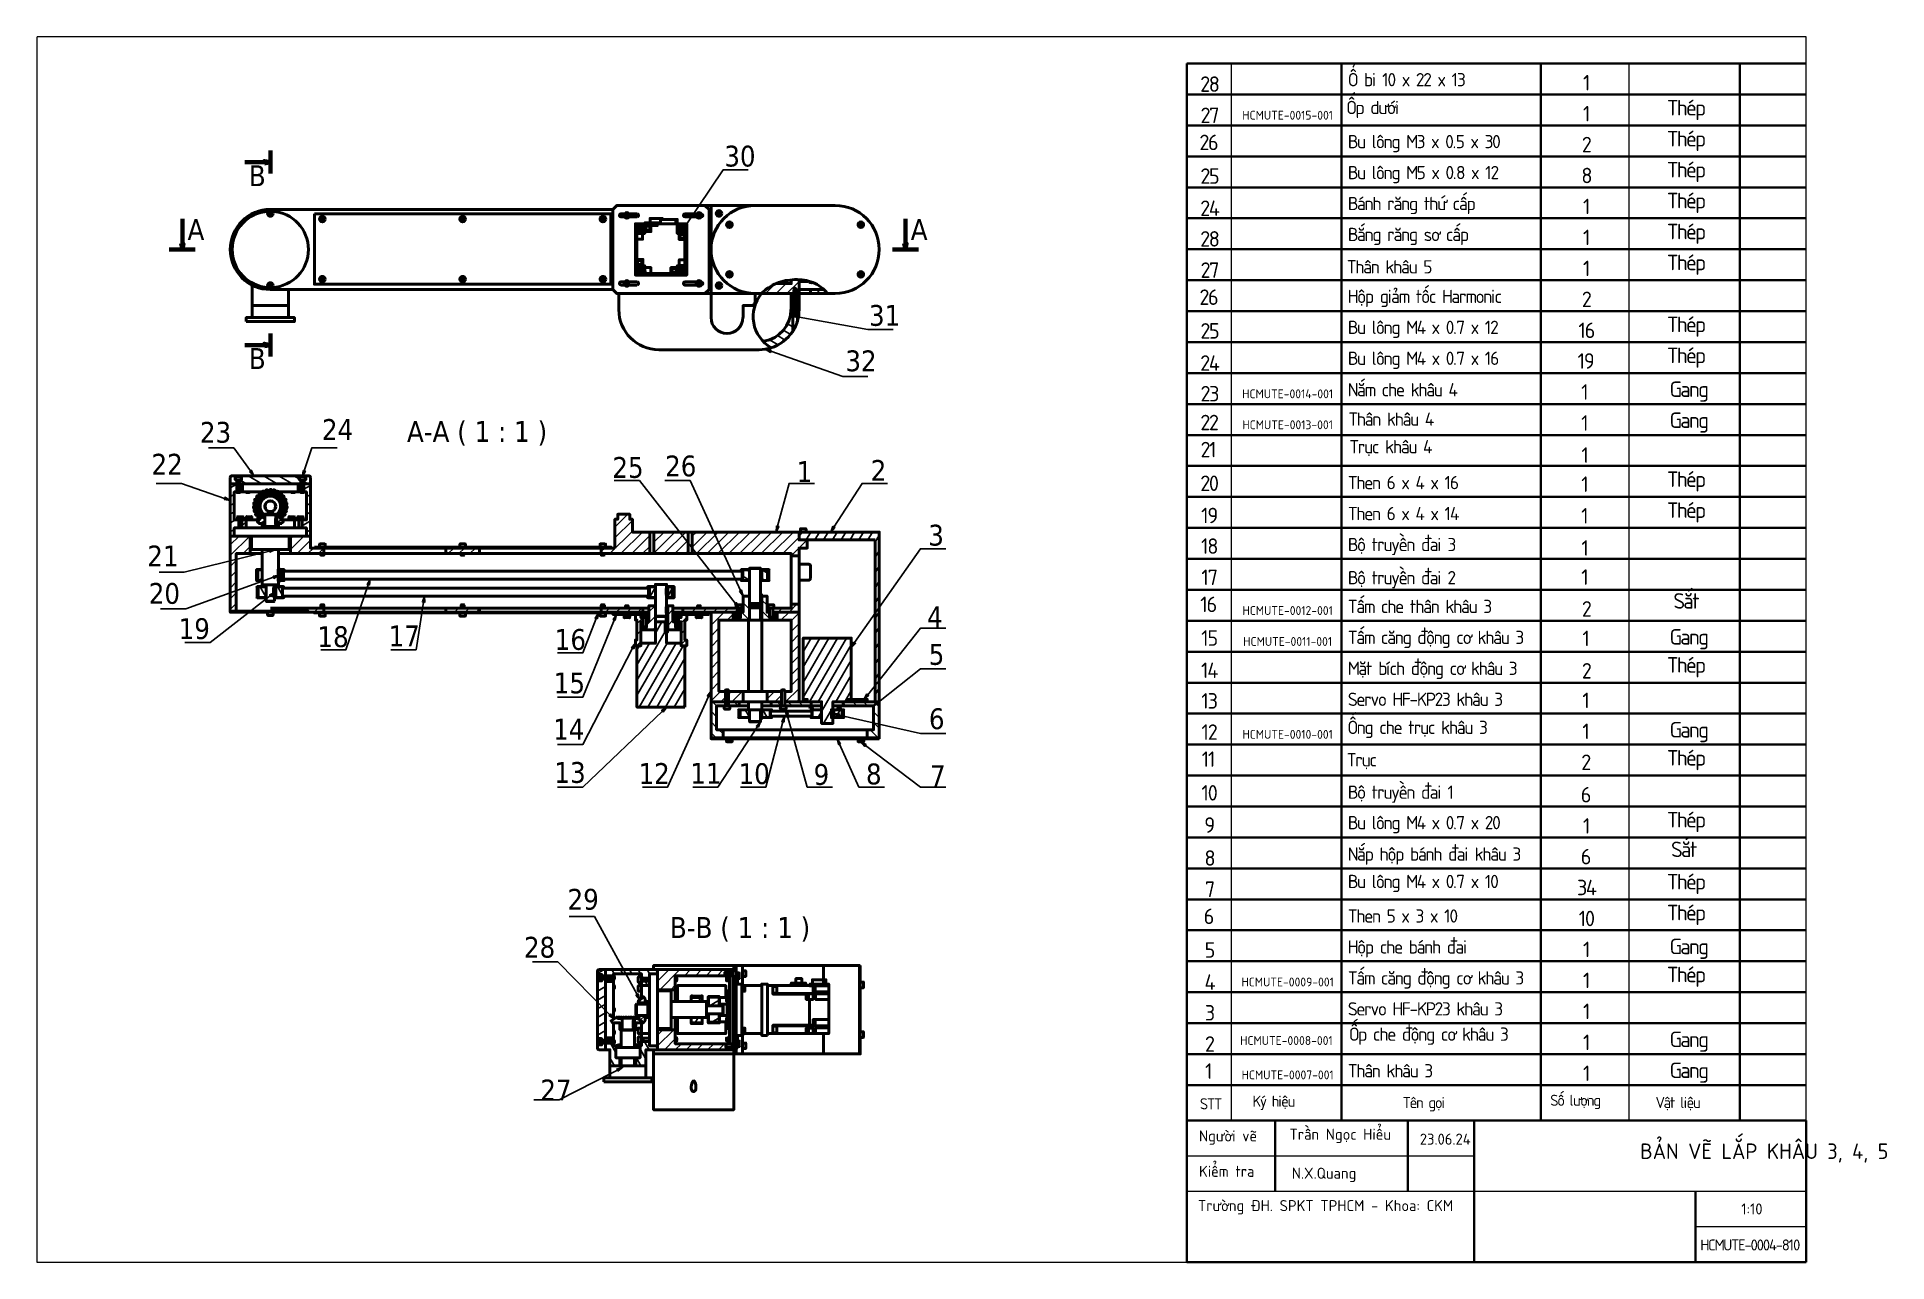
# Paper-space layout 'Sheet' of a CAD drawing. Header units: millimetres. Extents: x 10 to 428, y 10 to 287.
# The model-space entities are those that its viewports show. They can reach past a viewport. Long polylines and large blocks are cut down to what shows.
import ezdxf

# ---------------------------------------------------------------- set-up
doc = ezdxf.new("R2010")
doc.units = ezdxf.units.MM
for name, color, linetype, lineweight in [('NetDam', 7, 'Continuous', 35), ('Netmanh', 5, 'Continuous', 13), ('Nét mảnh', 130, 'Continuous', 13), ('Nét đậm', 7, 'Continuous', 35)]:
    doc.layers.add(name, color=color, linetype=linetype, lineweight=lineweight)
for name, color, linetype in [('PDF_Hatch (ISO)', 7, 'Continuous'), ('PDF_Section Line (ISO)', 7, 'Continuous'), ('PDF_Sketch Geometry (ISO)', 7, 'Continuous'), ('PDF_Symbol (ISO)', 7, 'Continuous'), ('PDF_Text', 7, 'Continuous'), ('PDF_Visible (ISO)', 7, 'Continuous'), ('PDF_Visible Narrow (ISO)', 7, 'Continuous')]:
    doc.layers.add(name, color=color, linetype=linetype)
doc.styles.add('PDF Tahoma', font='tahoma.ttf')

psp = doc.layouts.new('Sheet')

# ---------------------------------------------------------------- texts
at = {"layer": 'NetDam', "attachment_point": 1}
for s, insert, char_height in [('{\\fTCVN 7284|b0|i0|c0|p34;Người vẽ}', (272.75, 39.75), 2.5), ('{\\fTCVN 7284|b0|i0|c0|p34;Trần Ngọc Hiểu}', (293.2, 40.13), 2.5), ('{\\fTCVN 7284|b0|i0|c0|p34;23.06.24}', (322.68, 39.03), 2.5), ('\\pxqc;{\\fTCVN 7284|b0|i0|c163|p34;BẢN VẼ LẮP \\fTCVN 7284|b0|i0|c0|p34;KHÂU 3, 4, 5}', (372.5, 36.8), 3.5), ('{\\fTCVN 7284|b0|i0|c0|p34;Kiểm tra}', (272.75, 31.75), 2.5), ('{\\fTCVN 7284|b0|i0|c0|p34;N.X.Quang}', (293.74, 31.33), 2.5), ('{\\fTCVN 7284|b0|i0|c0|p34;Trường ĐH. SPKT TPHCM - Khoa: CKM}', (272.5, 24), 2.5), ('{\\fTCVN 7284|b0|i0|c0|p34;1:10}', (395.37, 23.25), 2.5)]:
    psp.add_mtext(s, dxfattribs=dict(at, insert=insert, char_height=char_height))
at = {"layer": 'Nét đậm', "color": 0, "attachment_point": 1}
for s, width, insert, char_height in [('{\\fTCVN 7284|b0|i0|c0|p34;\\T0.85;Ổ bi 10 x 22 x 13}', 43.3419, (306.39, 278.85), 3), ('\\pxqc;{\\fTCVN 7284|b0|i0|c0|p34;\\T0.85;28}', 6.0813, (272.01, 278.1), 3.5), ('\\pxqc;{\\fTCVN 7284|b0|i0|c0|p34;\\T0.85;1}', 6.0813, (357.23, 278.43), 3.5), ('{\\fTCVN 7284|b0|i0|c0|p34;\\T0.85;Ốp dưới}', 43.3419, (306.03, 272.56), 3), ('\\pxqc;{\\fTCVN 7284|b0|i0|c0|p34;\\T0.85;Thép}', 20.9876, (372.3, 272.76), 3.5), ('\\pxqc;{\\fTCVN 7284|b0|i0|c0|p34;\\T0.85;27}', 6.0813, (272.01, 271.04), 3.5), ('\\pxqc;{\\fTCVN 7284|b0|i0|c0|p34;\\C256;HCMUTE-0015-001}', 6.0813, (289.75, 270.31), 2), ('\\pxqc;{\\fTCVN 7284|b0|i0|c0|p34;\\T0.85;1}', 6.0813, (357.23, 271.43), 3.5), ('\\pxqc;{\\fTCVN 7284|b0|i0|c0|p34;\\T0.85;26}', 6.0813, (271.79, 264.92), 3.5), ('{\\fTCVN 7284|b0|i0|c0|p34;\\T0.85;Bu lông M3 x 0.5 x 30}', 43.3419, (306.39, 264.85), 3), ('\\pxqc;{\\fTCVN 7284|b0|i0|c0|p34;\\T0.85;2}', 6.0813, (357.23, 264.43), 3.5), ('\\pxqc;{\\fTCVN 7284|b0|i0|c0|p34;\\T0.85;Thép}', 20.9876, (372.3, 265.76), 3.5), ('\\pxqc;{\\fTCVN 7284|b0|i0|c0|p34;\\T0.85;25}', 6.0813, (272.01, 257.3), 3.5), ('{\\fTCVN 7284|b0|i0|c0|p34;\\T0.85;Bu lông M5 x 0.8 x 12}', 43.3419, (306.39, 257.85), 3), ('\\pxqc;{\\fTCVN 7284|b0|i0|c0|p34;\\T0.85;8}', 6.0813, (357.23, 257.43), 3.5), ('\\pxqc;{\\fTCVN 7284|b0|i0|c0|p34;\\T0.85;Thép}', 20.9876, (372.3, 258.76), 3.5), ('{\\fTCVN 7284|b0|i0|c0|p34;\\T0.85;Bánh răng thứ cấp}', 43.3419, (306.39, 250.85), 3), ('\\pxqc;{\\fTCVN 7284|b0|i0|c0|p34;\\T0.85;Thép}', 20.9876, (372.3, 251.76), 3.5), ('\\pxqc;{\\fTCVN 7284|b0|i0|c0|p34;\\T0.85;24}', 6.0813, (272.01, 250.03), 3.5), ('\\pxqc;{\\fTCVN 7284|b0|i0|c0|p34;\\T0.85;1}', 6.0813, (357.23, 250.43), 3.5), ('\\pxqc;{\\fTCVN 7284|b0|i0|c0|p34;\\T0.85;28}', 6.0813, (272.01, 243.1), 3.5), ('{\\fTCVN 7284|b0|i0|c0|p34;\\T0.85;Bắng răng sơ cấp}', 43.3419, (306.39, 243.85), 3), ('\\pxqc;{\\fTCVN 7284|b0|i0|c0|p34;\\T0.85;1}', 6.0813, (357.23, 243.43), 3.5), ('\\pxqc;{\\fTCVN 7284|b0|i0|c0|p34;\\T0.85;Thép}', 20.9876, (372.3, 244.76), 3.5), ('\\pxqc;{\\fTCVN 7284|b0|i0|c0|p34;\\T0.85;27}', 6.0813, (272.01, 236.04), 3.5), ('{\\fTCVN 7284|b0|i0|c0|p34;\\T0.85;Thân khâu 5}', 43.3419, (306.16, 236.53), 3), ('\\pxqc;{\\fTCVN 7284|b0|i0|c0|p34;\\T0.85;1}', 6.0813, (357.23, 236.43), 3.5), ('\\pxqc;{\\fTCVN 7284|b0|i0|c0|p34;\\T0.85;Thép}', 20.9876, (372.3, 237.76), 3.5), ('{\\fTCVN 7284|b0|i0|c0|p34;\\T0.85;Hộp giảm tốc Harmonic}', 43.3419, (306.39, 229.85), 3), ('\\pxqc;{\\fTCVN 7284|b0|i0|c0|p34;\\T0.85;26}', 6.0813, (271.79, 229.92), 3.5), ('\\pxqc;{\\fTCVN 7284|b0|i0|c0|p34;\\T0.85;2}', 6.0813, (357.23, 229.43), 3.5), ('\\pxqc;{\\fTCVN 7284|b0|i0|c0|p34;\\T0.85;25}', 6.0813, (272.01, 222.3), 3.5), ('{\\fTCVN 7284|b0|i0|c0|p34;\\T0.85;Bu lông M4 x 0.7 x 12}', 43.3419, (306.39, 222.85), 3), ('\\pxqc;{\\fTCVN 7284|b0|i0|c0|p34;\\T0.85;16}', 6.0813, (357.23, 222.43), 3.5), ('\\pxqc;{\\fTCVN 7284|b0|i0|c0|p34;\\T0.85;Thép}', 20.9876, (372.3, 223.76), 3.5), ('\\pxqc;{\\fTCVN 7284|b0|i0|c0|p34;\\T0.85;24}', 6.0813, (272.01, 215.03), 3.5), ('{\\fTCVN 7284|b0|i0|c0|p34;\\T0.85;Bu lông M4 x 0.7 x 16}', 43.3419, (306.39, 215.85), 3), ('\\pxqc;{\\fTCVN 7284|b0|i0|c0|p34;\\T0.85;19}', 6.0813, (357.06, 215.49), 3.5), ('\\pxqc;{\\fTCVN 7284|b0|i0|c0|p34;\\T0.85;Thép}', 20.9876, (372.3, 216.76), 3.5), ('{\\fTCVN 7284|b0|i0|c0|p34;\\T0.85;Nắm che khâu 4}', 43.3419, (306.39, 208.74), 3), ('\\pxqc;{\\fTCVN 7284|b0|i0|c0|p34;\\T0.85;23}', 6.0813, (272.01, 208.1), 3.5), ('\\pxqc;{\\fTCVN 7284|b0|i0|c0|p34;\\C256;HCMUTE-0014-001}', 6.0813, (289.75, 207.31), 2), ('\\pxqc;{\\fTCVN 7284|b0|i0|c0|p34;\\T0.85;1}', 6.0813, (356.83, 208.48), 3.5), ('\\pxqc;{\\fTCVN 7284|b0|i0|c0|p34;\\T0.85;Gang}', 20.9876, (372.93, 209.1), 3.5), ('\\pxqc;{\\fTCVN 7284|b0|i0|c0|p34;\\T0.85;22}', 6.0813, (271.94, 201.58), 3.5), ('{\\fTCVN 7284|b0|i0|c0|p34;\\T0.85;Thân khâu 4}', 43.3419, (306.5, 202.09), 3), ('\\pxqc;{\\fTCVN 7284|b0|i0|c0|p34;\\T0.85;1}', 6.0813, (356.83, 201.48), 3.5), ('\\pxqc;{\\fTCVN 7284|b0|i0|c0|p34;\\T0.85;Gang}', 20.9876, (372.93, 202.1), 3.5), ('\\pxqc;{\\fTCVN 7284|b0|i0|c0|p34;\\C256;HCMUTE-0013-001}', 6.0813, (289.75, 200.31), 2), ('\\pxqc;{\\fTCVN 7284|b0|i0|c0|p34;\\T0.85;21}', 6.0813, (271.72, 195.46), 3.5), ('{\\fTCVN 7284|b0|i0|c163|p34;\\T0.85;Trục\\fTCVN 7284|b0|i0|c0|p34; \\fTCVN 7284|b0|i0|c163|p34;khâu 4}', 43.3419, (306.71, 195.86), 3), ('\\pxqc;{\\fTCVN 7284|b0|i0|c0|p34;\\T0.85;1}', 6.0813, (356.88, 194.21), 3.5), ('\\pxqc;{\\fTCVN 7284|b0|i0|c0|p34;\\T0.85;Thép}', 20.9876, (372.3, 188.76), 3.5), ('\\pxqc;{\\fTCVN 7284|b0|i0|c0|p34;\\T0.85;20}', 6.0813, (271.94, 187.84), 3.5), ('{\\fTCVN 7284|b0|i0|c0|p34;\\T0.85;Then 6 x 4 x 16}', 43.3419, (306.39, 187.74), 3), ('\\pxqc;{\\fTCVN 7284|b0|i0|c0|p34;\\T0.85;1}', 6.0813, (356.84, 187.63), 3.5), ('\\pxqc;{\\fTCVN 7284|b0|i0|c0|p34;\\T0.85;19}', 6.0813, (271.94, 180.56), 3.5), ('{\\fTCVN 7284|b0|i0|c0|p34;\\T0.85;Then 6 x 4 x 14}', 43.3419, (306.39, 180.74), 3), ('\\pxqc;{\\fTCVN 7284|b0|i0|c0|p34;\\T0.85;1}', 6.0813, (356.83, 180.48), 3.5), ('\\pxqc;{\\fTCVN 7284|b0|i0|c0|p34;\\T0.85;Thép}', 20.9876, (372.3, 181.76), 3.5), ('\\pxqc;{\\fTCVN 7284|b0|i0|c0|p34;\\T0.85;18}', 6.0813, (271.94, 173.63), 3.5), ('{\\fTCVN 7284|b0|i0|c0|p34;\\T0.85;Bộ truyền đai 3}', 43.3419, (306.39, 173.74), 3), ('\\pxqc;{\\fTCVN 7284|b0|i0|c0|p34;\\T0.85;1}', 6.0813, (356.88, 173.21), 3.5), ('\\pxqc;{\\fTCVN 7284|b0|i0|c0|p34;\\T0.85;17}', 6.0813, (271.94, 166.58), 3.5), ('{\\fTCVN 7284|b0|i0|c0|p34;\\T0.85;Bộ truyền đai 2}', 43.3419, (306.39, 166.24), 3), ('\\pxqc;{\\fTCVN 7284|b0|i0|c0|p34;\\T0.85;1}', 6.0813, (356.84, 166.63), 3.5), ('\\pxqc;{\\fTCVN 7284|b0|i0|c0|p34;\\T0.85;16}', 6.0813, (271.72, 160.46), 3.5), ('{\\fTCVN 7284|b0|i0|c0|p34;\\T0.85;Tấm che thân khâu 3}', 43.3419, (306.39, 159.74), 3), ('\\pxqc;{\\fTCVN 7284|b0|i0|c0|p34;\\T0.85;2}', 6.0813, (357.23, 159.43), 3.5), ('\\pxqc;{\\fTCVN 7284|b0|i0|c0|p34;\\T0.85;Sắt}', 20.9876, (372.36, 161.24), 3.5), ('\\pxqc;{\\fTCVN 7284|b0|i0|c0|p34;\\C256;HCMUTE-0012-001}', 6.0813, (289.75, 158.31), 2), ('\\pxqc;{\\fTCVN 7284|b0|i0|c0|p34;\\T0.85;15}', 6.0813, (271.94, 152.84), 3.5), ('\\pxqc;{\\fTCVN 7284|b0|i0|c0|p34;\\C256;HCMUTE-0011-001}', 6.0813, (289.75, 151.31), 2), ('{\\fTCVN 7284|b0|i0|c0|p34;\\T0.85;Tấm căng động cơ khâu 3}', 43.3419, (306.39, 152.74), 3), ('\\pxqc;{\\fTCVN 7284|b0|i0|c0|p34;\\T0.85;1}', 6.0813, (357.1, 152.76), 3.5), ('\\pxqc;{\\fTCVN 7284|b0|i0|c0|p34;\\T0.85;Gang}', 20.9876, (372.93, 153.1), 3.5), ('{\\fTCVN 7284|b0|i0|c0|p34;\\T0.85;Mặt bích động cơ khâu 3}', 43.3419, (306.39, 145.74), 3), ('\\pxqc;{\\fTCVN 7284|b0|i0|c0|p34;\\T0.85;Thép}', 20.9876, (372.3, 146.76), 3.5), ('\\pxqc;{\\fTCVN 7284|b0|i0|c0|p34;\\T0.85;14}', 6.0813, (271.94, 145.56), 3.5), ('\\pxqc;{\\fTCVN 7284|b0|i0|c0|p34;\\T0.85;2}', 6.0813, (357.23, 145.43), 3.5), ('\\pxqc;{\\fTCVN 7284|b0|i0|c0|p34;\\T0.85;13}', 6.0813, (271.94, 138.63), 3.5), ('{\\fTCVN 7284|b0|i0|c0|p34;\\T0.85;Servo HF-KP23 khâu 3}', 43.3419, (306.39, 138.74), 3), ('\\pxqc;{\\fTCVN 7284|b0|i0|c0|p34;\\T0.85;1}', 6.0813, (357.1, 138.76), 3.5), ('{\\fTCVN 7284|b0|i0|c0|p34;\\T0.85;Ống che trục khâu 3}', 43.3419, (306.31, 132.39), 3), ('\\pxqc;{\\fTCVN 7284|b0|i0|c0|p34;\\T0.85;12}', 6.0813, (271.94, 131.58), 3.5), ('\\pxqc;{\\fTCVN 7284|b0|i0|c0|p34;\\C256;HCMUTE-0010-001}', 6.0813, (289.75, 130.31), 2), ('\\pxqc;{\\fTCVN 7284|b0|i0|c0|p34;\\T0.85;1}', 6.0813, (357.1, 131.76), 3.5), ('\\pxqc;{\\fTCVN 7284|b0|i0|c0|p34;\\T0.85;Gang}', 20.9876, (372.93, 132.1), 3.5), ('\\pxqc;{\\fTCVN 7284|b0|i0|c0|p34;\\T0.85;Thép}', 20.9876, (372.3, 125.76), 3.5), ('\\pxqc;{\\fTCVN 7284|b0|i0|c0|p34;\\T0.85;11}', 6.0813, (271.72, 125.46), 3.5), ('{\\fTCVN 7284|b0|i0|c0|p34;\\T0.85;Trục}', 43.3419, (306.15, 125.05), 3), ('\\pxqc;{\\fTCVN 7284|b0|i0|c0|p34;\\T0.85;2}', 6.0813, (357.1, 124.76), 3.5), ('\\pxqc;{\\fTCVN 7284|b0|i0|c0|p34;\\T0.85;10}', 6.0813, (271.94, 117.84), 3.5), ('{\\fTCVN 7284|b0|i0|c0|p34;\\T0.85;Bộ truyền đai 1}', 43.3419, (306.39, 117.74), 3), ('\\pxqc;{\\fTCVN 7284|b0|i0|c0|p34;\\T0.85;6}', 6.0813, (357.05, 117.42), 3.5), ('\\pxqc;{\\fTCVN 7284|b0|i0|c0|p34;\\T0.85;9}', 6.0813, (271.94, 110.56), 3.5), ('{\\fTCVN 7284|b0|i0|c0|p34;\\T0.85;Bu lông M4 x 0.7 x 20}', 43.3419, (306.39, 110.85), 3), ('\\pxqc;{\\fTCVN 7284|b0|i0|c0|p34;\\T0.85;1}', 6.0813, (357.22, 110.37), 3.5), ('\\pxqc;{\\fTCVN 7284|b0|i0|c0|p34;\\T0.85;Thép}', 20.9876, (372.3, 111.76), 3.5), ('{\\fTCVN 7284|b0|i0|c0|p34;\\T0.85;Nắp hộp bánh đai khâu 3}', 43.3419, (306.39, 103.74), 3), ('\\pxqc;{\\fTCVN 7284|b0|i0|c0|p34;\\T0.85;Sắt}', 20.9876, (371.83, 105.06), 3.5), ('\\pxqc;{\\fTCVN 7284|b0|i0|c0|p34;\\T0.85;8}', 6.0813, (272.01, 103.1), 3.5), ('\\pxqc;{\\fTCVN 7284|b0|i0|c0|p34;\\T0.85;6}', 6.0813, (357.05, 103.42), 3.5), ('{\\fTCVN 7284|b0|i0|c0|p34;\\T0.85;Bu lông M4 x 0.7 x 10}', 43.3419, (306.39, 97.55), 3), ('\\pxqc;{\\fTCVN 7284|b0|i0|c0|p34;\\T0.85;34}', 6.0813, (357.23, 96.43), 3.5), ('\\pxqc;{\\fTCVN 7284|b0|i0|c0|p34;\\T0.85;Thép}', 20.9876, (372.3, 97.76), 3.5), ('\\pxqc;{\\fTCVN 7284|b0|i0|c0|p34;\\T0.85;7}', 6.0813, (272.01, 96.04), 3.5), ('\\pxqc;{\\fTCVN 7284|b0|i0|c0|p34;\\T0.85;6}', 6.0813, (271.79, 89.92), 3.5), ('{\\fTCVN 7284|b0|i0|c0|p34;\\T0.85;Then 5 x 3 x 10 }', 43.3419, (306.39, 89.74), 3), ('\\pxqc;{\\fTCVN 7284|b0|i0|c0|p34;\\T0.85;10}', 6.0813, (357.23, 89.43), 3.5), ('\\pxqc;{\\fTCVN 7284|b0|i0|c0|p34;\\T0.85;Thép}', 20.9876, (372.3, 90.76), 3.5), ('\\pxqc;{\\fTCVN 7284|b0|i0|c0|p34;\\T0.85;5}', 6.0813, (272.01, 82.3), 3.5), ('{\\fTCVN 7284|b0|i0|c0|p34;\\T0.85;Hộp che bánh đai}', 43.3419, (306.39, 82.74), 3), ('\\pxqc;{\\fTCVN 7284|b0|i0|c0|p34;\\T0.85;1}', 6.0813, (357.23, 82.43), 3.5), ('\\pxqc;{\\fTCVN 7284|b0|i0|c0|p34;\\T0.85;Gang}', 20.9876, (372.93, 83.1), 3.5), ('{\\fTCVN 7284|b0|i0|c0|p34;\\T0.85;Tấm căng động cơ khâu 3}', 43.3419, (306.39, 75.74), 3), ('\\pxqc;{\\fTCVN 7284|b0|i0|c0|p34;\\T0.85;1}', 6.0813, (357.23, 75.43), 3.5), ('\\pxqc;{\\fTCVN 7284|b0|i0|c0|p34;\\T0.85;Thép}', 20.9876, (372.3, 76.76), 3.5), ('\\pxqc;{\\fTCVN 7284|b0|i0|c0|p34;\\T0.85;4}', 6.0813, (272.01, 75.03), 3.5), ('\\pxqc;{\\fTCVN 7284|b0|i0|c0|p34;\\C256;HCMUTE-0009-001}', 6.0813, (289.75, 74.31), 2), ('\\pxqc;{\\fTCVN 7284|b0|i0|c0|p34;\\T0.85;3}', 6.0813, (272.01, 68.1), 3.5), ('{\\fTCVN 7284|b0|i0|c0|p34;\\T0.85;Servo HF-KP23 khâu 3}', 43.3419, (306.39, 68.74), 3), ('\\pxqc;{\\fTCVN 7284|b0|i0|c0|p34;\\T0.85;1}', 6.0813, (357.23, 68.43), 3.5), ('{\\fTCVN 7284|b0|i0|c0|p34;\\T0.85;Ốp che động cơ khâu 3}', 43.3419, (306.62, 63.02), 3), ('\\pxqc;{\\fTCVN 7284|b0|i0|c0|p34;\\T0.85;2}', 6.0813, (272.01, 61.04), 3.5), ('\\pxqc;{\\fTCVN 7284|b0|i0|c0|p34;\\C256;HCMUTE-0008-001}', 6.0813, (289.47, 61.08), 2), ('\\pxqc;{\\fTCVN 7284|b0|i0|c0|p34;\\T0.85;1}', 6.0813, (357.23, 61.43), 3.5), ('\\pxqc;{\\fTCVN 7284|b0|i0|c0|p34;\\T0.85;Gang}', 20.9876, (372.93, 62.1), 3.5), ('\\pxqc;{\\fTCVN 7284|b0|i0|c0|p34;\\T0.85;1}', 6.0813, (271.79, 54.92), 3.5), ('{\\fTCVN 7284|b0|i0|c0|p34;\\T0.85;Thân khâu 3}', 43.3419, (306.39, 54.74), 3), ('\\pxqc;{\\fTCVN 7284|b0|i0|c0|p34;\\T0.85;1}', 6.0813, (357.23, 54.43), 3.5), ('\\pxqc;{\\fTCVN 7284|b0|i0|c0|p34;\\T0.85;Gang}', 20.9876, (372.93, 55.1), 3.5), ('\\pxqc;{\\fTCVN 7284|b0|i0|c0|p34;\\C256;HCMUTE-0007-001}', 6.0813, (289.75, 53.31), 2), ('{\\fTCVN 7284|b0|i0|c0|p34;\\T0.85;STT}', 6.0813, (272.94, 47.02), 2.5), ('{\\fTCVN 7284|b0|i0|c0|p34;\\T0.85;STT}', 6.0813, (272.94, 47.02), 2.5), ('{\\fTCVN 7284|b0|i0|c0|p34;\\T0.85;Ký hiệu}', 15.887, (284.84, 47.6), 2.5), ('{\\fTCVN 7284|b0|i0|c0|p34;\\T0.85;Ký hiệu}', 15.887, (284.84, 47.6), 2.5), ('{\\fTCVN 7284|b0|i0|c0|p34;\\T0.85;Tên gọi}', 15.887, (318.78, 47.3), 2.5), ('{\\fTCVN 7284|b0|i0|c0|p34;\\T0.85;Tên gọi}', 15.887, (318.78, 47.3), 2.5), ('{\\fTCVN 7284|b0|i0|c0|p34;\\T0.85;Số lượng}', 15.887, (352.16, 47.82), 2.5), ('{\\fTCVN 7284|b0|i0|c0|p34;\\T0.85;Số lượng}', 15.887, (352.16, 47.82), 2.5), ('{\\fTCVN 7284|b0|i0|c0|p34;\\T0.85;Vật liệu}', 15.887, (375.97, 47.32), 2.5), ('{\\fTCVN 7284|b0|i0|c0|p34;\\T0.85;Vật liệu}', 15.887, (375.97, 47.32), 2.5), ('{\\fTCVN 7284|b0|i0|c0|p34;\\T0.85;HCMUTE-0004-810}', 6.0813, (386.1, 15.1), 2.5)]:
    psp.add_mtext_dynamic_manual_height_columns(s, width=width, gutter_width=12.5, heights=[0], dxfattribs=dict(at, insert=insert, char_height=char_height))

msp = doc.modelspace()

# ---------------------------------------------------------------- texts
at = {"layer": 'PDF_Text', "attachment_point": 4, "style": 'PDF Tahoma'}
for s, insert, char_height in [('30', (1214.3, 1731), 19.48), ('B', (769.3, 1712.8), 19.5), ('A', (711.9, 1662.5), 19.5), ('A', (1388.8, 1662.5), 19.5), ('31', (1349.7, 1581.9), 19.48), ('B', (769.3, 1541.7), 19.5), ('32', (1327.6, 1539.4), 19.48), ('23', (723.5, 1472.5), 19.48), ('24', (837.7, 1475.3), 19.48), ('A-A ( 1 : 1 )', (917.3, 1471.7), 19.48), ('22', (678.2, 1442.8), 19.48), ('25', (1109.5, 1439.6), 19.48), ('26', (1158.9, 1441), 19.48), ('1', (1282.1, 1435.9), 19.5), ('2', (1351.3, 1437), 19.5), ('3', (1405.2, 1376.2), 19.5), ('21', (674.2, 1356.9), 19.48), ('20', (675.6, 1321.7), 19.48), ('19', (703.6, 1288.7), 19.48), ('4', (1404.1, 1299.9), 19.5), ('18', (833.5, 1281.2), 19.48), ('17', (900.1, 1282.1), 19.48), ('16', (1055.6, 1278.6), 19.48), ('5', (1405.6, 1264.6), 19.5), ('15', (1054.7, 1237.9), 19.48), ('6', (1405.8, 1204.4), 19.5), ('14', (1054.1, 1194.8), 19.48), ('13', (1055.3, 1154.1), 19.48), ('12', (1134, 1153.3), 19.48), ('11', (1182.5, 1153.5), 19.48), ('10', (1227.6, 1153), 19.48), ('9', (1297.9, 1152.2), 19.5), ('8', (1346.9, 1152.7), 19.5), ('7', (1406.8, 1151.2), 19.5), ('29', (1067.6, 1035.4), 19.48), ('B-B ( 1 : 1 )', (1163.4, 1007.4), 19.48), ('28', (1026.8, 990.5), 19.48), ('27', (1042.1, 857.1), 19.48)]:
    msp.add_mtext(s, dxfattribs=dict(at, insert=insert, char_height=char_height))

# ---------------------------------------------------------------- hatches: boundary and pattern name
at = {"layer": 'PDF_Section Line (ISO)', "transparency": 33554559}
for points in [[(783.8, 1724.3), (783.8, 1724.3), (789.5, 1725.5), (783.8, 1726.6)], [(705.9, 1649.3), (705.9, 1649.3), (707.1, 1643.8), (708.1, 1649.3)], [(1382.8, 1649.3), (1382.8, 1649.3), (1383.9, 1643.8), (1384.9, 1649.3)], [(783.8, 1553.2), (783.8, 1553.2), (789.5, 1554.3), (783.8, 1555.5)]]:
    msp.add_hatch(color=256, dxfattribs=at).paths.add_polyline_path(points)
at = {"layer": 'PDF_Symbol (ISO)', "transparency": 33554559}
for points in [[(1177.5, 1667.6), (1177.5, 1667.6), (1175.3, 1662.3), (1179.3, 1666.3)], [(1284.5, 1581.6), (1284.5, 1581.6), (1278.8, 1581.5), (1284.1, 1579.5)], [(1258.2, 1549.6), (1258.2, 1549.6), (1252.5, 1550.5), (1257.5, 1547.5)], [(769.9, 1435.8), (769.9, 1435.8), (774.1, 1431.9), (771.8, 1437)], [(820.1, 1436.8), (820.1, 1436.8), (819.5, 1431.2), (822.2, 1436.2)], [(746.2, 1409.8), (746.2, 1409.8), (751.9, 1408.9), (747.1, 1411.9)], [(1263.1, 1385), (1263.1, 1385), (1262.8, 1379.3), (1265.3, 1384.5)], [(1315.9, 1384.8), (1315.9, 1384.8), (1313.9, 1379.3), (1317.9, 1383.5)], [(788.8, 1360.5), (788.8, 1360.5), (794.1, 1362.9), (788.3, 1362.6)], [(792.8, 1335.9), (792.8, 1335.9), (797.8, 1338.9), (792.1, 1338)], [(882.2, 1329.5), (882.2, 1329.5), (882.9, 1335.2), (880.1, 1330.2)], [(790.2, 1318.8), (790.2, 1318.8), (794.1, 1323.2), (788.9, 1320.6)], [(933.9, 1313.5), (933.9, 1313.5), (933.8, 1319.2), (931.8, 1313.9)], [(1228.5, 1324), (1228.5, 1324), (1231.9, 1319.3), (1230.5, 1325)], [(1095.5, 1298), (1095.5, 1298), (1096.5, 1303.6), (1093.3, 1298.8)], [(1112.3, 1296.5), (1112.3, 1296.5), (1113.5, 1302.2), (1110.3, 1297.3)], [(1223.8, 1311.9), (1223.8, 1311.9), (1228.1, 1308.2), (1225.5, 1313.3)], [(1129.5, 1270), (1129.5, 1270), (1131.1, 1275.5), (1127.5, 1271)], [(1335.3, 1276.3), (1335.3, 1276.3), (1333.1, 1271), (1337.2, 1275)], [(1200.6, 1225), (1200.6, 1225), (1201.9, 1230.6), (1198.5, 1226)], [(1157.2, 1210.8), (1157.2, 1210.8), (1160.5, 1215.5), (1155.6, 1212.3)], [(1274.3, 1208.5), (1274.3, 1208.5), (1271.6, 1213.6), (1272.1, 1207.9)], [(1347.6, 1227.8), (1347.6, 1227.8), (1344.9, 1222.6), (1349.3, 1226.3)], [(1357.8, 1221), (1357.8, 1221), (1354.1, 1216.6), (1359.2, 1219.3)], [(1246.2, 1196.8), (1246.2, 1196.8), (1248.3, 1202), (1244.3, 1197.9)], [(1270.2, 1201.3), (1270.2, 1201.3), (1270.6, 1207), (1268.1, 1201.9)], [(1322.2, 1209), (1322.2, 1209), (1316.5, 1209.2), (1321.6, 1206.8)], [(1323.2, 1181.2), (1323.2, 1181.2), (1319.9, 1185.9), (1321.2, 1180.3)], [(1347.2, 1180.5), (1347.2, 1180.5), (1342.1, 1182.9), (1345.9, 1178.6)], [(1131.6, 945.9), (1131.6, 945.9), (1135.3, 941.6), (1133.6, 947)], [(1106.1, 926.8), (1106.1, 926.8), (1110.8, 923.6), (1107.7, 928.3)], [(1114.8, 874.7), (1114.8, 874.7), (1119.2, 878.3), (1113.6, 876.7)]]:
    msp.add_hatch(color=256, dxfattribs=at).paths.add_polyline_path(points)

# ---------------------------------------------------------------- linework, layer by layer
at = {"layer": 'PDF_Hatch (ISO)', "lineweight": 25}
for points in [[(1252.8, 1602.5), (1261.5, 1611.3)], [(1262.9, 1602.5), (1272.2, 1611.9)], [(1272.9, 1602.5), (1284.3, 1613.9)], [(1279.5, 1595.5), (1276.9, 1597)], [(1284.3, 1600.9), (1281.8, 1602.5)], [(1284.3, 1592.8), (1281.8, 1594.2)], [(1283.1, 1602.5), (1284.3, 1603.8)], [(1295.2, 1602.5), (1294.9, 1603.2)], [(1303.5, 1602.5), (1301.3, 1606.3)], [(1278.3, 1579.6), (1276.1, 1581)], [(1279.5, 1587.3), (1276.9, 1588.8)], [(1284.2, 1584.6), (1281.8, 1585.9)], [(1282.9, 1577), (1282.9, 1577)], [(1264.6, 1554.6), (1256.6, 1559.2)], [(1271.2, 1559), (1264.2, 1563.2)], [(1276.2, 1564.3), (1269.8, 1568.2)], [(1278.3, 1571.5), (1273.6, 1574.2)], [(753.1, 1424.3), (751.9, 1425)], [(751.9, 1420.8), (757.9, 1424.2)], [(756.5, 1430.6), (754.3, 1431.9)], [(767.3, 1424.3), (760.9, 1428)], [(781.6, 1424.3), (768.6, 1431.9)], [(795.9, 1424.3), (782.9, 1431.9)], [(810.2, 1424.3), (797.2, 1431.9)], [(816.5, 1429), (811.5, 1431.9)], [(824.5, 1424.3), (820.9, 1426.5)], [(820.9, 1419.3), (826.9, 1422.8)], [(751.9, 1412.5), (755.6, 1414.6)], [(751.9, 1404.2), (755.6, 1406.3)], [(760.9, 1417.6), (763.2, 1418.9)], [(816.8, 1416.9), (817.9, 1417.6)], [(823.2, 1412.3), (826.9, 1414.5)], [(823.2, 1404.2), (826.9, 1406.3)], [(751.9, 1396), (755.6, 1398.2)], [(751.9, 1387.8), (756.9, 1390.6)], [(762.8, 1385.8), (766.9, 1388.2)], [(779.9, 1387.3), (784.2, 1389.9)], [(795.6, 1388.2), (800.1, 1390.8)], [(811.9, 1389.3), (814.1, 1390.6)], [(819.1, 1385.2), (826.9, 1389.8)], [(823.2, 1395.9), (826.9, 1398)], [(1111.9, 1383.9), (1123.9, 1395.9)], [(1111.9, 1373.8), (1128.3, 1390.2)], [(751.9, 1379.5), (755.6, 1381.6)], [(751.9, 1357.2), (770.3, 1375.6)], [(751.9, 1367.3), (760.2, 1375.6)], [(758.2, 1383.2), (759.8, 1384)], [(808.2, 1363), (820.8, 1375.6)], [(808.2, 1373), (810.8, 1375.6)], [(814.5, 1359.2), (826.9, 1371.6)], [(815.3, 1383.2), (816.1, 1383.5)], [(823.2, 1379.3), (826.9, 1381.5)], [(1107.3, 1359.2), (1128.3, 1380.2)], [(1117.5, 1359.2), (1137.8, 1379.3)], [(1127.6, 1359.2), (1144.5, 1376)], [(1148.2, 1359.6), (1168.1, 1379.3)], [(1148.2, 1369.8), (1157.9, 1379.3)], [(1157.9, 1359.2), (1178.2, 1379.3)], [(1168.1, 1359.2), (1180.5, 1371.6)], [(1184.2, 1365.3), (1198.3, 1379.3)], [(1184.2, 1375.3), (1188.2, 1379.3)], [(1188.2, 1359.2), (1208.5, 1379.3)], [(1198.3, 1359.2), (1218.5, 1379.3)], [(1208.3, 1359.2), (1228.6, 1379.3)], [(1218.5, 1359.2), (1238.8, 1379.3)], [(1228.6, 1359.2), (1248.9, 1379.3)], [(1238.8, 1359.2), (1258.9, 1379.3)], [(1248.8, 1359.2), (1269.1, 1379.3)], [(1258.9, 1359.2), (1279.2, 1379.3)], [(1269.1, 1359.2), (1284.3, 1374.5)], [(1276.9, 1356.9), (1291.9, 1371.9)], [(1284.3, 1375), (1286.9, 1379.3)], [(1290.8, 1371.9), (1295.2, 1379.3)], [(1299.1, 1371.9), (1303.3, 1379.3)], [(1307.3, 1371.9), (1311.6, 1379.3)], [(1315.6, 1371.9), (1319.9, 1379.3)], [(1323.8, 1371.9), (1328.2, 1379.3)], [(1332.1, 1371.9), (1336.3, 1379.3)], [(1340.3, 1371.9), (1344.6, 1379.3)], [(1348.6, 1371.9), (1352.9, 1379.3)], [(1355.6, 1369.8), (1359.3, 1376.3)], [(751.9, 1347.2), (757.5, 1352.8)], [(763.9, 1359.2), (770.6, 1365.9)], [(824.5, 1359.2), (829.8, 1364.3)], [(834.6, 1359.2), (839.6, 1364.2)], [(842.6, 1364.3), (841.3, 1365.2)], [(856.9, 1364.3), (855.6, 1365.2)], [(871.2, 1364.3), (869.9, 1365.2)], [(885.5, 1364.3), (884.2, 1365.2)], [(899.8, 1364.3), (898.5, 1365.2)], [(914.1, 1364.3), (912.8, 1365.2)], [(928.3, 1364.3), (927.1, 1365.2)], [(942.6, 1364.3), (941.3, 1365.2)], [(956.9, 1364.3), (955.6, 1365.2)], [(955.9, 1359.2), (961.1, 1364.3)], [(965.9, 1359.2), (971.2, 1364.3), (969.9, 1365.2)], [(976.1, 1359.2), (981.3, 1364.3)], [(985.5, 1364.3), (984.2, 1365.2)], [(999.8, 1364.3), (998.5, 1365.2)], [(1014.1, 1364.3), (1012.8, 1365.2)], [(1028.3, 1364.3), (1027.1, 1365.2)], [(1042.6, 1364.3), (1041.3, 1365.2)], [(1056.9, 1364.3), (1055.6, 1365.2)], [(1071.2, 1364.3), (1069.9, 1365.2)], [(1085.5, 1364.3), (1084.2, 1365.2)], [(1099.8, 1364.3), (1098.5, 1365.2)], [(1099.2, 1361), (1102.5, 1364.3)], [(1137.6, 1359.2), (1144.5, 1365.9)], [(1178.1, 1359.2), (1180.5, 1361.6)], [(1355.6, 1355.5), (1359.3, 1362)], [(751.9, 1337), (757.5, 1342.6)], [(776.5, 1335.9), (777.2, 1336.3)], [(777.8, 1342.6), (779.1, 1344)], [(779.1, 1333.9), (781.9, 1336.8)], [(798.3, 1343), (799.3, 1344)], [(799.3, 1333.9), (801.1, 1335.8)], [(1237.9, 1334.2), (1231.5, 1337.9)], [(1237.9, 1342.5), (1235.1, 1344)], [(1254.8, 1340.9), (1249.5, 1344)], [(1252.6, 1333.9), (1249.5, 1335.8)], [(1255.3, 1340.2), (1256.1, 1340.6)], [(1355.6, 1341.2), (1359.3, 1347.8)], [(1355.6, 1326.9), (1359.3, 1333.5)], [(751.9, 1326.9), (757.5, 1332.6)], [(751.9, 1316.9), (757.5, 1322.5)], [(777.9, 1322.5), (777.1, 1323.3)], [(777.5, 1317.8), (777.1, 1318.5)], [(785.6, 1317.9), (779.8, 1328)], [(800.9, 1319.9), (796.3, 1328)], [(801.9, 1318.3), (801.8, 1318.5)], [(1144.2, 1317.9), (1149.8, 1327.6)], [(1161.3, 1319), (1165.6, 1326.5)], [(1166.1, 1327.3), (1166.5, 1328)], [(1167.3, 1322.6), (1166.6, 1323.3)], [(1237.9, 1317), (1235.6, 1319.3)], [(1355.6, 1312.6), (1359.3, 1319.2)], [(751.9, 1306.8), (757.5, 1312.3)], [(760.5, 1304.3), (760.1, 1305.2)], [(768.6, 1304.3), (768.2, 1305.2)], [(776.9, 1304.3), (776.5, 1305.2)], [(785.2, 1304.3), (784.8, 1305.2)], [(793.5, 1304.3), (793.1, 1305.2)], [(801.6, 1304.3), (801.2, 1305.2)], [(809.9, 1304.3), (809.5, 1305.2)], [(818.2, 1304.3), (817.8, 1305.2)], [(821.3, 1305.3), (824.1, 1308.2)], [(830.3, 1304.3), (834.2, 1308.2)], [(835.1, 1303.6), (834.6, 1304.3)], [(843.3, 1303.6), (842.9, 1304.3)], [(851.6, 1303.6), (851.2, 1304.3)], [(859.9, 1303.6), (859.5, 1304.3)], [(868.1, 1303.6), (867.6, 1304.3)], [(876.3, 1303.6), (875.9, 1304.3)], [(884.6, 1303.6), (884.2, 1304.3)], [(892.9, 1303.6), (892.5, 1304.3)], [(901.1, 1303.6), (900.6, 1304.3)], [(909.3, 1303.6), (908.9, 1304.3)], [(917.6, 1303.6), (917.2, 1304.3)], [(925.8, 1303.6), (925.3, 1304.3)], [(934.1, 1303.6), (933.6, 1304.3)], [(942.3, 1303.6), (941.9, 1304.3)], [(950.6, 1303.6), (950.2, 1304.3)], [(953.6, 1306.5), (955.3, 1308.2)], [(958.8, 1303.6), (958.3, 1304.3)], [(961.8, 1304.3), (965.5, 1308.2)], [(967.1, 1303.6), (966.6, 1304.3)], [(971.8, 1304.3), (975.6, 1308.2)], [(975.3, 1303.6), (974.9, 1304.3)], [(981.9, 1304.3), (985.2, 1307.6)], [(983.6, 1303.6), (983.2, 1304.3)], [(991.8, 1303.6), (991.3, 1304.3)], [(1000.1, 1303.6), (999.6, 1304.3)], [(1008.3, 1303.6), (1007.9, 1304.3)], [(1016.6, 1303.6), (1016.2, 1304.3)], [(1024.8, 1303.6), (1024.3, 1304.3)], [(1033.1, 1303.6), (1032.6, 1304.3)], [(1041.3, 1303.6), (1040.9, 1304.3)], [(1049.6, 1303.6), (1049.1, 1304.3)], [(1057.8, 1303.6), (1057.3, 1304.3)], [(1066.1, 1303.6), (1065.6, 1304.3)], [(1074.3, 1303.6), (1073.9, 1304.3)], [(1082.5, 1303.6), (1082.1, 1304.3)], [(1090.8, 1303.6), (1090.3, 1304.3)], [(1099.1, 1303.6), (1098.6, 1304.3)], [(1103.2, 1304.3), (1106.9, 1308.2)], [(1107.3, 1303.6), (1106.9, 1304.3)], [(1113.2, 1304.3), (1117.1, 1308.2)], [(1121.9, 1302.2), (1117.9, 1304.3)], [(1123.3, 1304.3), (1127.1, 1308.2)], [(1131.1, 1301.9), (1131.2, 1302.2)], [(1136.2, 1302.2), (1132.2, 1304.3)], [(1132.5, 1293.3), (1138.3, 1299.2)], [(1133.5, 1304.3), (1137.2, 1308.2)], [(1141.5, 1292.2), (1149.8, 1300.5)], [(1143.8, 1304.6), (1149.5, 1310.3)], [(1161.3, 1301.9), (1166.2, 1306.9)], [(1161.3, 1291.9), (1166.2, 1296.8), (1168.5, 1299)], [(1171.5, 1291.9), (1173.8, 1294.2), (1179.1, 1299.5)], [(1179.1, 1302.2), (1175.1, 1304.3)], [(1175.6, 1306.2), (1177.6, 1308.2)], [(1183.9, 1304.3), (1187.8, 1308.2)], [(1193.3, 1302.2), (1189.3, 1304.3)], [(1194.1, 1304.3), (1197.8, 1308.2)], [(1201.9, 1292), (1214.2, 1304.3), (1218.1, 1308.2)], [(1201.9, 1302), (1204.2, 1304.3), (1207.9, 1308.2)], [(1216.9, 1296.9), (1222.5, 1302.5)], [(1224.3, 1304.3), (1226.6, 1306.6)], [(1226.9, 1297.8), (1224.3, 1300.3)], [(1229.6, 1305.2), (1231.9, 1307.3)], [(1237.9, 1296.9), (1230.3, 1304.3)], [(1237.9, 1307), (1231.9, 1313)], [(1254.3, 1310.8), (1249.5, 1315.6)], [(1256.9, 1298), (1249.5, 1305.6)], [(1254.6, 1304.3), (1256.6, 1306.3)], [(1261.9, 1303.2), (1260.6, 1304.3)], [(1263.8, 1303.3), (1264.8, 1304.3), (1268.5, 1308.2)], [(1267.3, 1296.9), (1274.9, 1304.3), (1282.3, 1311.9)], [(1276.9, 1296.3), (1284.3, 1303.8)], [(1355.6, 1298.3), (1359.3, 1304.9)], [(1132.5, 1283.2), (1136.2, 1287)], [(1132.5, 1240.5), (1158.9, 1286.2)], [(1137.2, 1287.9), (1138.8, 1289.5)], [(1141.5, 1296.2), (1143.8, 1298.3)], [(1147.2, 1287.9), (1149.8, 1290.3)], [(1149.8, 1284.8), (1155.9, 1295.3)], [(1167.5, 1287.9), (1168.8, 1289.2)], [(1173.8, 1284), (1177.5, 1287.9)], [(1201.9, 1281.9), (1209.3, 1289.5)], [(1276.9, 1286.2), (1284.3, 1293.6)], [(1276.9, 1276), (1284.3, 1283.6)], [(1355.6, 1284), (1359.3, 1290.6)], [(1132.2, 1272.9), (1136.2, 1276.9)], [(1132.5, 1254.8), (1144.2, 1275.2)], [(1132.5, 1226.3), (1160.8, 1275.2)], [(1132.5, 1269), (1134.8, 1272.9)], [(1134.5, 1215.5), (1169.1, 1275.2)], [(1142.8, 1215.5), (1175.9, 1272.9)], [(1173.8, 1274), (1177.9, 1278.2)], [(1201.9, 1271.8), (1209.3, 1279.3)], [(1201.9, 1261.8), (1209.3, 1269.2)], [(1276.9, 1266), (1284.3, 1273.5)], [(1288.1, 1252.9), (1303.8, 1280)], [(1288.1, 1238.6), (1312.1, 1280)], [(1288.1, 1224.3), (1320.3, 1280)], [(1288.2, 1267.2), (1295.6, 1280)], [(1294.1, 1220.5), (1328.6, 1280)], [(1302.3, 1220.5), (1333.1, 1273.6)], [(1355.6, 1269.8), (1359.3, 1276.3)], [(1151.1, 1215.5), (1177.5, 1261.3)], [(1159.2, 1215.5), (1177.5, 1247)], [(1201.9, 1251.6), (1209.3, 1259)], [(1201.9, 1241.5), (1209.3, 1249)], [(1276.9, 1255.9), (1284.3, 1263.3)], [(1276.9, 1245.8), (1284.3, 1253.3)], [(1302.2, 1205.8), (1305.3, 1211.3), (1333.1, 1259.5)], [(1355.6, 1255.5), (1359.3, 1262)], [(1355.6, 1241.2), (1359.3, 1247.8)], [(1167.5, 1215.5), (1177.5, 1232.6)], [(1201.9, 1231.3), (1209.3, 1238.9)], [(1201.9, 1221.3), (1210.8, 1230.2)], [(1218.3, 1227.8), (1220.8, 1230.2)], [(1221.2, 1220.5), (1230.9, 1230.2)], [(1254.3, 1223.3), (1261.2, 1230.2)], [(1270.9, 1229.6), (1271.3, 1230.2)], [(1271.6, 1220.5), (1284.3, 1233)], [(1276.9, 1235.6), (1284.3, 1243.2)], [(1318.8, 1220.5), (1333.1, 1245.2)], [(1327.1, 1220.5), (1333.1, 1230.9)], [(1355.6, 1226.9), (1359.3, 1233.5)], [(1175.8, 1215.5), (1177.5, 1218.3)], [(1207.1, 1216.5), (1203.2, 1220.5)], [(1211.1, 1220.5), (1215.3, 1224.8)], [(1215.3, 1218.3), (1213.3, 1220.5)], [(1227.2, 1216.6), (1223.5, 1220.5)], [(1231.3, 1220.5), (1231.9, 1221)], [(1237.9, 1206), (1233.9, 1212.9)], [(1254.5, 1205.8), (1250.3, 1212.9)], [(1261.6, 1220.5), (1267.9, 1226.6)], [(1267.6, 1216.6), (1263.9, 1220.5)], [(1277.8, 1216.6), (1273.9, 1220.5)], [(1281.8, 1220.5), (1284.3, 1222.9)], [(1287.8, 1216.6), (1284.1, 1220.5)], [(1291.1, 1220.5), (1288.9, 1222.6)], [(1295.6, 1218.9), (1294.2, 1220.5)], [(1296.5, 1210.3), (1298.1, 1212.9)], [(1307.2, 1200.2), (1315.9, 1215.2)], [(1318.6, 1205.8), (1322.8, 1212.9)], [(1328.2, 1216.6), (1325.6, 1219.3)], [(1338.3, 1216.6), (1334.6, 1220.5), (1332.3, 1222.6)], [(1348.3, 1216.6), (1344.6, 1220.5), (1342.3, 1222.6)], [(1359.3, 1215.8), (1354.8, 1220.5)], [(1207.1, 1206.5), (1201.9, 1211.6)], [(1207.1, 1196.3), (1201.9, 1201.6)], [(1228.6, 1209), (1227.8, 1209.8)], [(1229.8, 1205.8), (1229.1, 1207)], [(1315.3, 1200.2), (1315.9, 1200.9)], [(1325.9, 1208.9), (1325.2, 1209.6)], [(1359.3, 1205.8), (1354.1, 1210.9)], [(1359.3, 1195.6), (1354.1, 1200.9)], [(1206.6, 1186.6), (1201.9, 1191.5)], [(1202.3, 1185.9), (1203.6, 1186.6)], [(1213.1, 1190.3), (1209.3, 1194.2)], [(1216.6, 1185.9), (1217.9, 1186.6)], [(1230.9, 1185.9), (1232.2, 1186.6)], [(1245.2, 1185.9), (1246.5, 1186.6)], [(1259.5, 1185.9), (1260.8, 1186.6)], [(1273.8, 1185.9), (1275.1, 1186.6)], [(1288.1, 1185.9), (1289.3, 1186.6)], [(1302.3, 1185.9), (1303.6, 1186.6)], [(1316.6, 1185.9), (1317.9, 1186.6)], [(1330.9, 1185.9), (1332.2, 1186.6)], [(1345.2, 1185.9), (1346.5, 1186.6)], [(1358.2, 1186.6), (1350.8, 1194.2)], [(1095.6, 966), (1102, 969.8)], [(1111.3, 965.9), (1109.1, 969.8)], [(1119.4, 965.9), (1117.3, 969.8)], [(1127.7, 965.9), (1125.6, 969.8)], [(1136, 965.9), (1133.8, 969.8)], [(1144.4, 965.8), (1142, 969.8)], [(1151.8, 967), (1150.3, 969.8)], [(1151.8, 958.9), (1162.6, 969.8)], [(1151.8, 969), (1152.6, 969.8)], [(1154, 950.9), (1172.7, 969.8)], [(1177.1, 964), (1182.8, 969.8)], [(1187.3, 964), (1193, 969.8)], [(1197.4, 964), (1203, 969.8)], [(1207.6, 964), (1213.1, 969.8)], [(1095.6, 957.8), (1098, 959.2)], [(1095.6, 949.6), (1103.1, 953.9)], [(1099.4, 959.9), (1100.6, 960.8)], [(1104.3, 963.8), (1103.1, 965.8)], [(1107.3, 958.5), (1106, 960.8)], [(1138.4, 961.8), (1136.8, 964.5)], [(1142.4, 954.8), (1140.1, 958.8)], [(1164.1, 950.9), (1168.4, 955.2)], [(1217.6, 964), (1218, 964.5)], [(1221, 967.5), (1223.1, 969.6)], [(1223.1, 953.5), (1222.3, 954.2)], [(1095.6, 941.3), (1103.1, 945.6)], [(1095.6, 933), (1103.1, 937.3)], [(1141.6, 938.5), (1142.7, 939.8)], [(1183.4, 942.6), (1184.3, 943.9)], [(1190.1, 939.8), (1192.3, 943.5)], [(1191.8, 944.3), (1191, 945)], [(1192.8, 944.5), (1193.3, 945.2)], [(1199.4, 943.5), (1200.1, 943.9)], [(1200.6, 935.9), (1209.6, 941.2)], [(1206.6, 943.8), (1206.1, 944.5)], [(1223.1, 943.3), (1222.3, 944)], [(1095.6, 924.8), (1103.1, 929.2)], [(1095.6, 916.6), (1103.1, 920.9)], [(1110.3, 919.9), (1109.3, 920.5)], [(1118.8, 923.2), (1117.4, 924)], [(1137.7, 920.5), (1131.7, 924)], [(1135.7, 922.5), (1140.1, 926.9)], [(1186.6, 919.3), (1185.8, 920)], [(1187, 920), (1189.7, 924.8)], [(1199.4, 927), (1202, 928.5)], [(1202.7, 920.6), (1209.6, 924.6)], [(1203.8, 919.9), (1203.4, 920.6)], [(1223.1, 933.3), (1222.3, 934)], [(1223.1, 923.2), (1222.3, 923.9)], [(1095.6, 908.3), (1103.1, 912.6)], [(1101.8, 903.8), (1103.1, 904.3)], [(1106, 903.8), (1104.6, 905.9)], [(1112.8, 891.8), (1107.7, 900.8)], [(1118.8, 914.9), (1116.6, 916.2)], [(1131.6, 915.8), (1130.4, 916.5)], [(1137.8, 905.6), (1136.8, 907.3)], [(1144.1, 894.8), (1139.6, 902.6)], [(1144.4, 908.6), (1143.7, 909.8)], [(1151.8, 898.3), (1167, 913.5)], [(1151.8, 908.5), (1156.8, 913.5)], [(1158.3, 894.8), (1168.4, 904.8)], [(1223.1, 913), (1222.3, 913.8)], [(1223.1, 902.9), (1222.3, 903.8)], [(1100.6, 894.8), (1103.1, 896.2)], [(1111.6, 879.8), (1107.3, 887.2)], [(1116.6, 885.2), (1115.4, 887.2)], [(1136.3, 879.8), (1132, 887.2)], [(1141, 885.9), (1135.4, 895.6)], [(1151.8, 895.6), (1150.1, 898.5)], [(1168.4, 894.8), (1174.1, 900.3)], [(1178.6, 894.8), (1184.1, 900.3)], [(1188.7, 894.8), (1194.3, 900.3)], [(1198.7, 894.8), (1204.4, 900.3)], [(1208.8, 894.8), (1214.4, 900.3)], [(1219, 894.8), (1221.1, 896.9)]]:
    msp.add_lwpolyline(points, dxfattribs=at)
at = {"layer": 'PDF_Section Line (ISO)', "lineweight": 120}
for points in [[(789.5, 1736.3), (789.5, 1714.8)], [(694.8, 1643.8), (719.2, 1643.8)], [(1371.6, 1643.8), (1396.1, 1643.8)], [(789.5, 1565.2), (789.5, 1543.6)]]:
    msp.add_lwpolyline(points, dxfattribs=at)
at = {"layer": 'PDF_Section Line (ISO)', "lineweight": 70}
for points in [[(765.5, 1725.5), (783.8, 1725.5), (789.5, 1725.5)], [(707.1, 1672.6), (707.1, 1649.3), (707.1, 1643.8)], [(1383.9, 1672.6), (1383.9, 1649.3), (1383.9, 1643.8)], [(765.5, 1554.3), (783.8, 1554.3), (789.5, 1554.3)]]:
    msp.add_lwpolyline(points, dxfattribs=at)
for points in [[(783.8, 1724.3), (789.5, 1725.5), (783.8, 1726.6)], [(705.9, 1649.3), (707.1, 1643.8), (708.1, 1649.3)], [(1382.8, 1649.3), (1383.9, 1643.8), (1384.9, 1649.3)], [(783.8, 1553.2), (789.5, 1554.3), (783.8, 1555.5)]]:
    msp.add_lwpolyline(points, close=True, dxfattribs=at)
at = {"layer": 'PDF_Sketch Geometry (ISO)', "lineweight": 25}
msp.add_lwpolyline([(1112.8, 887.2), (1112.8, 896.9), (1135.4, 896.9), (1135.4, 887.2)], close=True, dxfattribs=at)
at = {"layer": 'PDF_Symbol (ISO)', "lineweight": 25}
for points in [[(1236.6, 1718.2), (1213.1, 1718.2), (1178.5, 1667), (1175.3, 1662.3)], [(1372.2, 1568.9), (1348.5, 1568.9), (1284.3, 1580.5), (1278.8, 1581.5)], [(1348.6, 1525), (1325.1, 1525), (1257.8, 1548.6), (1252.5, 1550.5)], [(731.6, 1458), (755.2, 1458), (770.8, 1436.5), (774.1, 1431.9)], [(851.8, 1458), (828.2, 1458), (821.2, 1436.5), (819.5, 1431.2)], [(682.6, 1424.9), (706.2, 1424.9), (746.6, 1410.8), (751.9, 1408.9)], [(1111.3, 1427.6), (1134.9, 1427.6), (1224.6, 1312.6), (1228.1, 1308.2)], [(1158.6, 1427.6), (1182.2, 1427.6), (1229.5, 1324.5), (1231.9, 1319.3)], [(1298.6, 1424.8), (1274.9, 1424.8), (1264.2, 1384.8), (1262.8, 1379.3)], [(1366.9, 1424.8), (1343.3, 1424.8), (1316.9, 1384), (1313.9, 1379.3)], [(685.2, 1341.8), (708.8, 1341.8), (788.5, 1361.5), (794.1, 1362.9)], [(1421.5, 1363.6), (1397.9, 1363.6), (1336.3, 1275.8), (1333.1, 1271)], [(686.6, 1307.3), (710.2, 1307.3), (792.5, 1337), (797.8, 1338.9)], [(836.6, 1269.2), (860.2, 1269.2), (881.1, 1329.9), (882.9, 1335.2)], [(709.3, 1275.8), (733.1, 1275.8), (789.6, 1319.8), (794.1, 1323.2)], [(902.1, 1269.2), (925.8, 1269.2), (932.9, 1313.6), (933.8, 1319.2)], [(1058.2, 1266.3), (1081.9, 1266.3), (1094.5, 1298.5), (1096.5, 1303.6)], [(1058.2, 1224.9), (1081.9, 1224.9), (1111.3, 1296.9), (1113.5, 1302.2)], [(1421.5, 1289.2), (1397.9, 1289.2), (1348.5, 1227), (1344.9, 1222.6)], [(1058.2, 1180.6), (1081.9, 1180.6), (1128.5, 1270.5), (1131.1, 1275.5)], [(1421.5, 1251.3), (1397.9, 1251.3), (1358.5, 1220.2), (1354.1, 1216.6)], [(1137.6, 1140.6), (1161.2, 1140.6), (1199.6, 1225.5), (1201.9, 1230.6)], [(1058.2, 1140.6), (1081.9, 1140.6), (1156.5, 1211.6), (1160.5, 1215.5)], [(1315.5, 1140.6), (1291.9, 1140.6), (1273.2, 1208.2), (1271.6, 1213.6)], [(1184.8, 1140.6), (1208.3, 1140.6), (1245.3, 1197.3), (1248.3, 1202)], [(1229.6, 1140.6), (1253.2, 1140.6), (1269.2, 1201.6), (1270.6, 1207)], [(1421.5, 1190.8), (1397.9, 1190.8), (1321.9, 1207.9), (1316.5, 1209.2)], [(1364.1, 1140.6), (1340.3, 1140.6), (1322.2, 1180.8), (1319.9, 1185.9)], [(1421.5, 1140.6), (1397.9, 1140.6), (1346.6, 1179.5), (1342.1, 1182.9)], [(1069.1, 1019.5), (1092.7, 1019.5), (1132.6, 946.5), (1135.3, 941.6)], [(1034.7, 976.9), (1058.4, 976.9), (1107, 927.6), (1110.8, 923.6)], [(1036.1, 847.8), (1059.8, 847.8), (1109.2, 873.1), (1114.2, 875.6)]]:
    msp.add_lwpolyline(points, dxfattribs=at)
for points in [[(1177.5, 1667.6), (1175.3, 1662.3), (1179.3, 1666.3)], [(1284.5, 1581.6), (1278.8, 1581.5), (1284.1, 1579.5)], [(1258.2, 1549.6), (1252.5, 1550.5), (1257.5, 1547.5)], [(769.9, 1435.8), (774.1, 1431.9), (771.8, 1437)], [(820.1, 1436.8), (819.5, 1431.2), (822.2, 1436.2)], [(746.2, 1409.8), (751.9, 1408.9), (747.1, 1411.9)], [(1263.1, 1385), (1262.8, 1379.3), (1265.3, 1384.5)], [(1315.9, 1384.8), (1313.9, 1379.3), (1317.9, 1383.5)], [(788.8, 1360.5), (794.1, 1362.9), (788.3, 1362.6)], [(792.8, 1335.9), (797.8, 1338.9), (792.1, 1338)], [(882.2, 1329.5), (882.9, 1335.2), (880.1, 1330.2)], [(790.2, 1318.8), (794.1, 1323.2), (788.9, 1320.6)], [(933.9, 1313.5), (933.8, 1319.2), (931.8, 1313.9)], [(1228.5, 1324), (1231.9, 1319.3), (1230.5, 1325)], [(1095.5, 1298), (1096.5, 1303.6), (1093.3, 1298.8)], [(1112.3, 1296.5), (1113.5, 1302.2), (1110.3, 1297.3)], [(1223.8, 1311.9), (1228.1, 1308.2), (1225.5, 1313.3)], [(1129.5, 1270), (1131.1, 1275.5), (1127.5, 1271)], [(1335.3, 1276.3), (1333.1, 1271), (1337.2, 1275)], [(1200.6, 1225), (1201.9, 1230.6), (1198.5, 1226)], [(1157.2, 1210.8), (1160.5, 1215.5), (1155.6, 1212.3)], [(1274.3, 1208.5), (1271.6, 1213.6), (1272.1, 1207.9)], [(1347.6, 1227.8), (1344.9, 1222.6), (1349.3, 1226.3)], [(1357.8, 1221), (1354.1, 1216.6), (1359.2, 1219.3)], [(1246.2, 1196.8), (1248.3, 1202), (1244.3, 1197.9)], [(1270.2, 1201.3), (1270.6, 1207), (1268.1, 1201.9)], [(1322.2, 1209), (1316.5, 1209.2), (1321.6, 1206.8)], [(1323.2, 1181.2), (1319.9, 1185.9), (1321.2, 1180.3)], [(1347.2, 1180.5), (1342.1, 1182.9), (1345.9, 1178.6)], [(1131.6, 945.9), (1135.3, 941.6), (1133.6, 947)], [(1106.1, 926.8), (1110.8, 923.6), (1107.7, 928.3)], [(1114.7, 874.7), (1119.2, 878.3), (1113.6, 876.7)]]:
    msp.add_lwpolyline(points, close=True, dxfattribs=at)
at = {"layer": 'PDF_Visible (ISO)', "lineweight": 50}
for points in [[(1196.2, 1685), (1113.8, 1685), (1110.1, 1681.3), (789.5, 1681.3)], [(1110.1, 1681.3), (1110.1, 1606.3)], [(1318.1, 1685), (1243.1, 1685), (1201.9, 1685), (1201.9, 1643.8), (1201.9, 1602.5)], [(1117.5, 1677.2), (1120.9, 1677.2)], [(1120.9, 1674.2), (1117.5, 1674.2)], [(1125.3, 1677.2), (1132.5, 1677.2)], [(1132.5, 1674.2), (1125.3, 1674.2)], [(1140.2, 1667.8), (1131.1, 1667.8), (1131.1, 1619.8), (1179.1, 1619.8), (1179.1, 1667.8), (1172.8, 1667.8)], [(1177.5, 1653.2), (1171.9, 1653.2), (1171.9, 1658.8), (1170.2, 1658.9), (1170.1, 1660.6), (1170.1, 1666.2), (1172.8, 1666.2), (1172.8, 1667.8), (1151.5, 1667.8), (1151.5, 1666.2), (1145.6, 1666.2), (1145.6, 1660.6), (1139.9, 1660.6), (1139.9, 1658.9), (1137.8, 1658.8), (1137.8, 1653.3), (1132.5, 1653.3), (1132.5, 1634.5), (1138.2, 1634.5), (1138.2, 1628.8), (1139.9, 1628.6), (1139.9, 1626.9), (1145.6, 1626.9), (1145.6, 1621.3), (1164.3, 1621.3), (1164.3, 1626.9), (1170.1, 1626.9), (1170.2, 1628.6), (1172.2, 1628.8), (1177.5, 1629.2), (1177.5, 1634.2), (1177.5, 1653.2), (1177.5, 1658.5), (1171.9, 1658.8)], [(1172.8, 1666.3), (1177.5, 1666.3), (1177.5, 1658.5), (1177.5, 1634.2), (1177.5, 1629.2), (1177.5, 1621.3), (1169.6, 1621.3), (1145.3, 1621.3), (1140.3, 1621.3), (1132.5, 1621.3), (1132.5, 1629.2), (1132.5, 1653.3), (1132.5, 1658.5), (1132.5, 1653.3)], [(1137.8, 1658.8), (1132.5, 1658.5), (1132.5, 1666.3), (1140.2, 1666.3)], [(1151.5, 1666.3), (1140.3, 1666.3), (1140.3, 1666.2), (1139.9, 1660.6)], [(1154.6, 1668.8), (1140.2, 1668.8), (1140.2, 1666.3), (1140.3, 1666.3)], [(1140.3, 1666.2), (1145.6, 1666.2)], [(1156.2, 1671.9), (1156.2, 1672.9), (1144.9, 1672.9), (1144.9, 1668.8)], [(1168.8, 1667.8), (1168.8, 1671.9), (1154.6, 1671.9), (1154.6, 1667.8)], [(1168.8, 1671.9), (1170.3, 1671.9), (1170.3, 1667.8)], [(1177.5, 1677.2), (1188.5, 1677.2)], [(1188.5, 1674.2), (1177.5, 1674.2)], [(1132.5, 1658.5), (1132.5, 1658.5)], [(1138.2, 1628.8), (1132.5, 1629.2), (1132.5, 1634.5)], [(1172.2, 1628.8), (1172.2, 1634.2), (1177.5, 1634.2)], [(1177.5, 1634.2), (1177.5, 1634.2)], [(1117.5, 1613.5), (1120.9, 1613.5)], [(1120.9, 1610.5), (1117.5, 1610.5)], [(1125.3, 1613.5), (1132.5, 1613.5)], [(1132.5, 1610.5), (1125.3, 1610.5)], [(1139.9, 1626.9), (1140.3, 1621.3), (1145.6, 1621.3)], [(1145.3, 1621.3), (1145.3, 1621.3)], [(1170.1, 1626.9), (1169.6, 1621.3), (1164.3, 1621.3)], [(1177.5, 1613.5), (1188.5, 1613.5)], [(1188.5, 1610.5), (1177.5, 1610.5)], [(1279.5, 1602.5), (1249.1, 1602.5), (1250.5, 1604), (1252.2, 1605.5), (1253.9, 1606.9), (1255.6, 1608), (1257.5, 1609.2), (1259.3, 1610.3), (1261.3, 1611.2), (1263.3, 1612), (1265.3, 1612.9), (1267.3, 1613.5), (1269.5, 1614), (1271.6, 1614.6), (1273.8, 1614.9), (1275.9, 1615.2), (1278.1, 1615.5), (1280.2, 1615.6), (1282.5, 1615.6), (1284.6, 1615.5), (1286.8, 1615.3), (1288.9, 1615), (1291.1, 1614.6), (1293.2, 1614), (1295.2, 1613.5), (1297.2, 1612.8), (1299.2, 1611.9), (1301.2, 1610.9), (1303.1, 1609.8), (1304.8, 1608.6), (1306.5, 1607.2), (1308.1, 1605.8), (1309.5, 1604.2), (1310.8, 1602.5), (1318.1, 1602.5)], [(1262.9, 1611.9), (1276.9, 1611.9), (1276.9, 1615.3)], [(1284.3, 1615.5), (1284.3, 1602.5), (1281.8, 1602.5)], [(1284.3, 1613.8), (1291.9, 1613.8), (1291.9, 1614.3)], [(772.5, 1610.3), (772.5, 1591.3), (806.3, 1591.3), (806.3, 1606.3)], [(789.5, 1606.3), (1110.1, 1606.3), (1113.8, 1602.5), (1196.2, 1602.5), (1201.9, 1602.5), (1201.9, 1580)], [(1115.6, 1602.5), (1115.6, 1587.5)], [(1243.1, 1602.5), (1243.1, 1595)], [(1276.9, 1587.5), (1276.9, 1602.5), (1279.5, 1602.5), (1279.5, 1583.9), (1279.5, 1606), (1281.8, 1606), (1281.5, 1606.3), (1279.8, 1606.3), (1279.5, 1606)], [(1279.5, 1607), (1281.8, 1607)], [(1281.5, 1606.2), (1281.5, 1607), (1280.6, 1607.6), (1279.6, 1607), (1279.6, 1606.2)], [(1279.6, 1607), (1281.5, 1607)], [(1281.8, 1606), (1281.8, 1583.9), (1281.8, 1602.5), (1284.3, 1602.5), (1284.3, 1587.5)], [(1284.3, 1606.3), (1293.3, 1606.3), (1294.9, 1606.3)], [(1284.3, 1602.5), (1293.3, 1602.5), (1294.9, 1602.5)], [(1310.8, 1602.5), (1294.9, 1602.5), (1294.9, 1606.3), (1307.5, 1606.3)], [(772.5, 1580), (772.5, 1591.3), (806.3, 1591.3), (806.3, 1580)], [(1239.3, 1591.3), (1231.9, 1591.3), (1231.9, 1580)], [(1278.5, 1581.8), (1278.5, 1583.8)], [(1278.8, 1581.5), (1282.5, 1581.5)], [(1279.5, 1592.8), (1281.8, 1592.8)], [(1282.6, 1581.8), (1282.6, 1583.8)], [(1153.2, 1550), (1246.9, 1550)], [(751.9, 1430.3), (751.9, 1424.3), (757.9, 1424.3), (757.9, 1428), (757.9, 1416.5), (760.9, 1416.5), (760.6, 1416.2), (758.2, 1416.2), (757.9, 1416.5)], [(757.9, 1424.3), (751.9, 1424.3), (751.9, 1375.6), (755.6, 1375.6), (755.6, 1383.2), (811.9, 1383.2), (823.2, 1383.2), (823.2, 1375.6), (826.9, 1375.6), (826.9, 1424.3), (820.9, 1424.3)], [(825.5, 1431.9), (822.5, 1431.9), (822.5, 1428.2), (822.1, 1428.2), (817.9, 1428.2), (816.8, 1428.2), (816.8, 1430.9), (816.8, 1428.2), (816.5, 1428.2), (816.5, 1431.9), (762.5, 1431.9), (762.5, 1428.2), (762.1, 1428.2), (757.9, 1428.2), (756.8, 1428.2), (756.5, 1428.2), (756.5, 1431.9), (753.5, 1431.9)], [(756.5, 1431.9), (762.5, 1431.9)], [(756.8, 1430.9), (756.8, 1428.2)], [(757.1, 1431.2), (761.8, 1431.2)], [(760.9, 1416.5), (760.9, 1428), (760.9, 1424.3), (817.9, 1424.3), (817.9, 1428), (817.9, 1416.5), (817.9, 1428)], [(760.9, 1416.9), (763.2, 1416.9), (763.2, 1424.3), (760.9, 1424.3)], [(762.1, 1430.9), (762.1, 1428.2)], [(817.9, 1424.3), (815.6, 1424.3), (815.6, 1416.9), (817.9, 1416.9)], [(816.5, 1431.9), (822.5, 1431.9)], [(822.1, 1428.2), (822.1, 1430.9), (822.1, 1428.2), (817.9, 1428.2), (816.8, 1428.2)], [(820.9, 1428), (820.9, 1416.5), (820.6, 1416.2), (818.2, 1416.2), (817.9, 1416.5), (820.9, 1416.5), (820.6, 1416.2), (818.2, 1416.2), (817.9, 1416.5), (820.9, 1416.5), (820.9, 1428), (820.9, 1424.3), (826.9, 1424.3), (826.9, 1430.3)], [(766.9, 1383.2), (766.9, 1390.6), (763.9, 1390.6), (759.8, 1390.6), (758.6, 1390.6), (755.6, 1390.6), (755.6, 1416.9), (757.9, 1416.9)], [(763.2, 1416.9), (781.9, 1416.9)], [(766.8, 1416.9), (766.8, 1416.5), (767.1, 1416.2), (769.3, 1416.2), (769.8, 1416.5), (769.8, 1416.9)], [(766.8, 1416.5), (769.8, 1416.5)], [(783.9, 1416.9), (784.5, 1416.9)], [(794.3, 1416.9), (794.9, 1416.9)], [(797.1, 1416.9), (815.6, 1416.9)], [(809.2, 1416.9), (809.2, 1416.5), (809.5, 1416.2), (811.8, 1416.2), (812.2, 1416.5), (812.2, 1416.9)], [(809.2, 1416.5), (812.2, 1416.5)], [(820.9, 1416.9), (823.2, 1416.9), (823.2, 1390.6), (820.2, 1390.6), (815.9, 1390.6), (814.9, 1390.6), (814.9, 1393.3)], [(758.6, 1393.3), (758.6, 1390.6)], [(758.9, 1393.6), (763.6, 1393.6)], [(763.9, 1393.3), (763.9, 1390.6)], [(766.9, 1393.3), (766.9, 1390.6), (778.8, 1390.6)], [(767.2, 1393.6), (771.9, 1393.6)], [(772.2, 1393.3), (772.2, 1390.6)], [(784.2, 1395.5), (784.2, 1384.6), (784.2, 1392.8), (782.6, 1392.8), (781.3, 1393.8), (777.3, 1388.9), (779.2, 1387.3), (781.9, 1387.3), (781.9, 1384.6), (783.1, 1384.6)], [(781.3, 1393.8), (781.3, 1393.8)], [(781.6, 1393.6), (781.6, 1393.8), (782.2, 1393.2), (782.8, 1392.8), (782.1, 1393.2), (781.3, 1393.8)], [(781.6, 1393.8), (781.9, 1393.8), (782.6, 1393.2), (783.3, 1392.8)], [(781.8, 1393.8), (783.5, 1395.9), (783.3, 1395.3), (783.3, 1394.8), (782.5, 1393.3), (782.8, 1393.8)], [(783.6, 1392.8), (783.2, 1393.2), (782.8, 1393.8), (783.1, 1393.8), (783.6, 1393.3), (784.2, 1393)], [(783.1, 1383.2), (783.1, 1384.6), (784.2, 1384.6), (795.8, 1384.6), (796.9, 1384.6), (796.9, 1387.3), (799.6, 1387.3), (801.6, 1388.9), (797.5, 1393.8), (796.2, 1392.8), (795.5, 1392.8)], [(783.3, 1393.6), (783.9, 1394.5), (784.2, 1394.5)], [(783.9, 1393.2), (784.2, 1393.8)], [(791.3, 1398.5), (791.3, 1397), (787.5, 1397), (787.5, 1398.5)], [(795.3, 1392.9), (794.6, 1392.9), (794.6, 1392.8), (794.5, 1392.3), (794.3, 1391.8), (794.3, 1391.3), (794.3, 1391), (794.3, 1387.3), (794.3, 1386.9), (794.3, 1386.5), (794.5, 1385.9), (794.6, 1385.5), (794.6, 1385.3), (795.3, 1385.3)], [(794.6, 1395.5), (794.6, 1392.9)], [(795.6, 1393.5), (795.1, 1394.5), (794.6, 1394.5)], [(795.1, 1393), (794.6, 1393.8)], [(794.9, 1393), (794.6, 1393.3)], [(797.1, 1393.6), (795.3, 1395.9), (795.5, 1395.3), (795.5, 1394.8), (796.2, 1393.8), (795.9, 1393.8), (795.3, 1393.3), (794.8, 1392.9)], [(796.5, 1393.3), (796.2, 1393.8), (795.9, 1393.2), (795.3, 1392.8)], [(795.6, 1392.8), (796.3, 1393.2), (797.1, 1393.8), (797.2, 1393.8), (797.3, 1393.6)], [(796.1, 1392.8), (796.8, 1393.2), (797.2, 1393.8)], [(797.5, 1393.8), (796.9, 1393.2), (796.2, 1392.8)], [(797.5, 1393.8), (797.5, 1393.8)], [(800.1, 1390.6), (811.9, 1390.6), (811.9, 1393.3)], [(806.6, 1393.3), (806.6, 1390.6)], [(806.9, 1393.6), (811.6, 1393.6)], [(814.9, 1390.6), (811.9, 1390.6), (811.9, 1383.2)], [(815.2, 1393.6), (819.9, 1393.6)], [(820.2, 1393.3), (820.2, 1390.6)], [(823.2, 1383.2), (823.2, 1375.6), (808.2, 1375.6), (755.6, 1375.6), (751.9, 1375.6), (751.9, 1304.3), (753.8, 1304.3), (753.8, 1305.2), (757.5, 1305.2), (757.5, 1359.2), (770.6, 1359.2), (770.6, 1375.6)], [(755.6, 1375.6), (755.6, 1383.2)], [(771.8, 1363.2), (771.8, 1375.5)], [(795.8, 1384.6), (795.8, 1383.2)], [(807.1, 1363.2), (807.1, 1375.5)], [(808.2, 1375.6), (808.2, 1359.2), (839.6, 1359.2), (839.6, 1364.3), (826.9, 1364.3), (826.9, 1375.6), (823.2, 1375.6)], [(835.9, 1368.2), (840.5, 1368.2)], [(967.1, 1368.2), (971.8, 1368.2)], [(1098.3, 1368.2), (1102.9, 1368.2)], [(1144.5, 1379.3), (1148.2, 1379.3)], [(1180.5, 1379.3), (1184.2, 1379.3)], [(1285.5, 1382), (1285.5, 1379.3)], [(1285.8, 1382.3), (1290.5, 1382.3)], [(1290.8, 1382), (1290.8, 1379.3)], [(770.6, 1359.2), (781.9, 1359.2)], [(772.1, 1362.9), (806.8, 1362.9)], [(781.9, 1362.9), (781.9, 1329.9), (796.9, 1329.9), (796.9, 1332.9)], [(796.9, 1344.9), (796.9, 1362.9)], [(796.9, 1359.2), (808.2, 1359.2)], [(835.5, 1367.9), (835.5, 1365.2)], [(839.6, 1357.9), (839.3, 1357.6), (837.1, 1357.6), (836.6, 1357.9), (839.6, 1357.9), (839.6, 1359.2), (843.5, 1359.2), (949.9, 1359.2), (953.6, 1359.2)], [(836.6, 1359.2), (836.6, 1357.9)], [(840.8, 1367.9), (840.8, 1365.2)], [(966.8, 1367.9), (966.8, 1365.2)], [(967.9, 1359.2), (967.9, 1357.9)], [(970.9, 1359.2), (970.9, 1357.9)], [(972.1, 1367.9), (972.1, 1365.2)], [(985.2, 1359.2), (988.9, 1359.2), (1095.3, 1359.2), (1099.2, 1359.2), (1099.2, 1357.9)], [(1098.1, 1367.9), (1098.1, 1365.2)], [(1102.2, 1359.2), (1102.2, 1357.9)], [(1103.2, 1367.9), (1103.2, 1365.2)], [(1144.5, 1359.2), (1148.2, 1359.2)], [(1180.5, 1359.2), (1184.2, 1359.2)], [(1276.9, 1311.9), (1276.9, 1356.9)], [(1284.3, 1356.9), (1284.3, 1311.9)], [(777.2, 1343.2), (777.8, 1343.2), (777.8, 1334.6), (777.2, 1334.6), (776.3, 1334.5), (776.5, 1333.8), (777.2, 1333.9), (781.9, 1333.9), (781.9, 1344), (777.2, 1344), (776.5, 1344.2), (776.3, 1343.5), (777.2, 1343.3)], [(776.5, 1344.2), (781.9, 1344.2)], [(776.5, 1333.8), (781.9, 1333.8)], [(777.2, 1342.8), (777.3, 1342.8)], [(777.2, 1335.2), (777.3, 1335.2)], [(777.3, 1334.6), (777.3, 1343.2)], [(797.8, 1344.9), (796.9, 1344.9), (796.9, 1344.8), (796.8, 1344.5), (796.8, 1344.2), (796.6, 1343.9), (796.6, 1343.5), (796.6, 1343), (796.6, 1342.6), (796.6, 1335.2), (796.6, 1334.8), (796.6, 1334.3), (796.6, 1333.9), (796.8, 1333.6), (796.8, 1333.3), (796.9, 1333), (796.9, 1332.9), (797.8, 1332.9)], [(798.1, 1344.2), (802.3, 1344.2)], [(798.1, 1344), (798.3, 1344)], [(798.3, 1333.9), (798.1, 1333.9)], [(798.1, 1333.8), (802.3, 1333.8)], [(801.8, 1343.3), (802.5, 1343.5), (802.3, 1344.2), (801.6, 1344), (798.3, 1344), (798.3, 1333.9), (801.6, 1333.9), (802.3, 1333.8), (802.5, 1334.5), (801.8, 1334.6)], [(1230.9, 1342.8), (801.6, 1342.8)], [(1230.9, 1335.2), (801.6, 1335.2)], [(1230.8, 1334.6), (1230.1, 1334.5), (1230.2, 1333.8), (1230.9, 1333.9), (1237.9, 1333.9), (1237.9, 1344), (1230.9, 1344), (1230.2, 1344.2), (1230.1, 1343.5), (1230.8, 1343.3)], [(1230.2, 1344.2), (1237.9, 1344.2)], [(1230.2, 1333.8), (1237.9, 1333.8)], [(1237.9, 1345.3), (1248.3, 1345.3), (1248.1, 1345.6), (1238.2, 1345.6), (1237.9, 1345.3), (1237.9, 1312.3)], [(1248.9, 1335.5), (1248.3, 1335.5), (1248.3, 1335.6), (1248.2, 1336), (1248.1, 1336.6), (1248.1, 1337), (1248.1, 1337.3), (1248.1, 1341.2), (1248.1, 1341.5), (1248.1, 1341.9), (1248.2, 1342.5), (1248.3, 1342.9), (1248.3, 1343), (1248.9, 1343)], [(1248.3, 1343), (1248.3, 1345.3)], [(1248.3, 1344.2), (1256.1, 1344.2)], [(1248.3, 1344), (1249.5, 1344)], [(1248.3, 1320.9), (1248.3, 1335.5)], [(1249.5, 1333.9), (1248.3, 1333.9)], [(1248.3, 1333.8), (1256.1, 1333.8)], [(1255.3, 1343.3), (1256.2, 1343.5), (1256.1, 1344.2), (1255.3, 1344), (1249.5, 1344), (1249.5, 1333.9), (1255.3, 1333.9), (1256.1, 1333.8), (1256.2, 1334.5), (1255.3, 1334.6), (1254.8, 1334.6), (1254.8, 1343.2), (1255.3, 1343.2)], [(1255.2, 1343.2), (1255.2, 1334.6)], [(1255.2, 1342.8), (1255.3, 1342.8)], [(1255.2, 1335.2), (1255.3, 1335.2)], [(1284.3, 1349.3), (1293.3, 1349.3)], [(1293.3, 1334.3), (1284.3, 1334.3)], [(1294.9, 1347.9), (1294.9, 1335.9)], [(777.8, 1318.6), (776.9, 1318.5), (777.1, 1317.8), (777.9, 1317.9), (785.6, 1317.9), (785.6, 1328), (777.9, 1328), (777.1, 1328.2), (776.9, 1327.5), (777.8, 1327.3)], [(777.1, 1328.2), (785.6, 1328.2)], [(777.1, 1317.8), (785.6, 1317.8)], [(777.9, 1327.3), (777.9, 1318.6)], [(785.6, 1329.9), (785.6, 1314.5)], [(794.1, 1328.3), (793.2, 1328.3), (793.1, 1328.2), (792.9, 1328), (792.8, 1327.8), (792.6, 1327.5), (792.5, 1327), (792.5, 1326.6), (792.5, 1326.2), (792.5, 1320.2), (792.5, 1319.8), (792.5, 1319.3), (792.6, 1318.9), (792.8, 1318.6), (792.9, 1318.3), (793.1, 1318), (793.2, 1317.9), (794.1, 1317.9), (794.3, 1318.2), (794.3, 1320.2), (794.3, 1326.2), (794.3, 1328), (794.5, 1328)], [(793.2, 1329.9), (793.2, 1328.3)], [(793.2, 1317.9), (793.2, 1314.5)], [(793.2, 1317.8), (801.8, 1317.8)], [(794.5, 1317.9), (794.1, 1317.9), (794.1, 1320.2), (794.1, 1326.2), (794.1, 1328.3), (794.3, 1328)], [(794.2, 1328.2), (801.8, 1328.2)], [(801.1, 1327.3), (801.9, 1327.5), (801.8, 1328.2), (800.9, 1328), (794.5, 1328), (794.5, 1317.9), (800.9, 1317.9), (801.8, 1317.8), (801.9, 1318.5), (801.1, 1318.6)], [(800.9, 1318.6), (800.9, 1327.3)], [(800.9, 1326.8), (1143.5, 1326.8)], [(800.9, 1319.2), (1143.5, 1319.2)], [(1143.3, 1318.6), (1142.5, 1318.5), (1142.6, 1317.8), (1143.5, 1317.9), (1149.8, 1317.9), (1149.8, 1328), (1143.5, 1328), (1142.6, 1328.2), (1142.5, 1327.5), (1143.3, 1327.3)], [(1142.6, 1328.2), (1149.8, 1328.2)], [(1142.6, 1317.8), (1149.8, 1317.8)], [(1160.9, 1327.3), (1160.2, 1327.3), (1160.2, 1330.3), (1149.8, 1330.3), (1149.8, 1300.6)], [(1160.2, 1319.8), (1160.2, 1319.9), (1160.1, 1320.3), (1159.9, 1320.9), (1159.9, 1321.3), (1159.9, 1321.6), (1159.9, 1325.3), (1159.9, 1325.8), (1159.9, 1326.2), (1160.1, 1326.8), (1160.2, 1327.2), (1160.2, 1327.3)], [(1160.2, 1328.2), (1167.3, 1328.2)], [(1160.2, 1328), (1161.3, 1328)], [(1160.9, 1319.8), (1160.2, 1319.8), (1160.2, 1310), (1160.9, 1310)], [(1161.3, 1317.9), (1160.2, 1317.9)], [(1160.2, 1317.8), (1167.3, 1317.8)], [(1166.5, 1327.3), (1166.5, 1318.6)], [(1166.5, 1326.8), (1166.6, 1326.8)], [(1166.5, 1319.2), (1166.6, 1319.2)], [(1229.6, 1304.3), (1231.9, 1304.3), (1231.9, 1319.3), (1237.9, 1319.3), (1237.9, 1296.9), (1237.9, 1308.5)], [(1248.9, 1320.9), (1248.3, 1320.9), (1248.3, 1320.8), (1248.2, 1320.3), (1248.1, 1319.8), (1248.1, 1319.3), (1248.1, 1319), (1248.1, 1315.3), (1248.1, 1314.9), (1248.1, 1314.6), (1248.2, 1313.9), (1248.3, 1313.5), (1248.3, 1313.3), (1248.9, 1313.3)], [(1249.2, 1319.3), (1249.5, 1319.3)], [(1256.6, 1304.3), (1254.3, 1304.3), (1254.3, 1319.3), (1249.5, 1319.3), (1249.5, 1296.9), (1256.9, 1296.9), (1256.9, 1299.2)], [(786.8, 1301.8), (786.8, 1304.3)], [(787.1, 1301.3), (791.8, 1301.3)], [(789.5, 1308.2), (821.3, 1308.2)], [(792.1, 1301.8), (792.1, 1304.3)], [(835.5, 1300.9), (835.5, 1303.6)], [(835.9, 1300.6), (840.5, 1300.6)], [(839.6, 1310.8), (839.3, 1311.2), (837.1, 1311.2), (836.6, 1310.8), (839.6, 1310.8), (839.6, 1308.2), (843.5, 1308.2), (949.9, 1308.2), (953.6, 1308.2)], [(836.6, 1308.2), (836.6, 1310.8)], [(840.8, 1300.9), (840.8, 1303.6)], [(966.8, 1300.9), (966.8, 1303.6)], [(967.1, 1300.6), (971.8, 1300.6)], [(967.9, 1308.2), (967.9, 1310.8)], [(970.9, 1308.2), (970.9, 1310.8)], [(972.1, 1300.9), (972.1, 1303.6)], [(985.2, 1308.2), (988.9, 1308.2), (1095.3, 1308.2), (1099.2, 1308.2), (1099.2, 1310.8)], [(1098.1, 1300.9), (1098.1, 1303.6)], [(1098.3, 1300.6), (1102.9, 1300.6)], [(1102.2, 1308.2), (1102.2, 1310.8)], [(1103.2, 1300.9), (1103.2, 1303.6)], [(1120.5, 1299.5), (1120.5, 1302.2)], [(1120.8, 1299.2), (1125.5, 1299.2)], [(1121.6, 1308.2), (1121.6, 1309.3)], [(1121.9, 1309.6), (1121.9, 1310.3), (1124.3, 1310.3), (1124.3, 1309.6)], [(1124.6, 1308.2), (1124.6, 1309.3)], [(1125.8, 1299.5), (1125.8, 1302.2)], [(1142.6, 1301.9), (1142.6, 1299.2), (1138.5, 1299.2), (1137.3, 1299.2), (1136.2, 1299.2), (1136.2, 1302.2), (1131.1, 1302.2), (1131.1, 1296.9), (1132.5, 1296.9), (1132.5, 1278.2), (1131.1, 1278.2), (1131.1, 1272.9), (1136.2, 1272.9), (1136.2, 1295.3), (1138.5, 1295.3), (1138.5, 1299), (1138.5, 1290.5)], [(1137.3, 1301.9), (1137.3, 1299.2)], [(1137.6, 1302.2), (1142.3, 1302.2), (1143.8, 1302.2)], [(1138.2, 1308.2), (1143.8, 1308.2)], [(1138.2, 1304.3), (1143.8, 1304.3)], [(1141.5, 1290.5), (1141.2, 1290.2), (1138.8, 1290.2), (1138.5, 1290.5), (1141.5, 1290.5), (1141.5, 1299), (1141.5, 1295.3), (1143.8, 1295.3), (1143.8, 1299.2), (1142.6, 1299.2)], [(1141.2, 1290.2), (1141.2, 1287.9), (1149.8, 1287.9), (1149.8, 1310.3), (1143.8, 1310.3), (1143.8, 1295.3), (1141.5, 1295.3)], [(1160.9, 1302.5), (1160.2, 1302.5), (1160.2, 1302.6), (1160.1, 1303), (1159.9, 1303.6), (1159.9, 1304), (1159.9, 1304.3), (1159.9, 1308.2), (1159.9, 1308.5), (1159.9, 1308.9), (1160.1, 1309.5), (1160.2, 1309.9), (1160.2, 1310)], [(1159.9, 1295.3), (1159.9, 1300.3)], [(1160.2, 1310.3), (1161.3, 1310.3)], [(1160.2, 1302.5), (1160.2, 1300.6)], [(1168.5, 1295.3), (1166.2, 1295.3), (1166.2, 1310.3), (1161.3, 1310.3), (1161.3, 1287.9), (1168.8, 1287.9), (1168.8, 1290.2)], [(1166.2, 1308.2), (1175.6, 1308.2)], [(1166.2, 1304.3), (1173.8, 1304.3)], [(1166.2, 1302.2), (1167.6, 1302.2), (1172.3, 1302.2)], [(1172.6, 1299.2), (1168.5, 1299.2), (1167.3, 1299.2), (1166.2, 1299.2), (1166.2, 1295.3), (1168.5, 1295.3), (1168.5, 1299), (1168.5, 1290.5)], [(1167.3, 1301.9), (1167.3, 1299.2)], [(1171.5, 1290.5), (1171.2, 1290.2), (1168.8, 1290.2), (1168.5, 1290.5), (1171.5, 1290.5), (1171.5, 1299), (1171.5, 1295.3), (1173.8, 1295.3), (1173.8, 1272.9), (1179.1, 1272.9), (1179.1, 1278.2), (1177.5, 1278.2), (1177.5, 1296.9), (1179.1, 1296.9), (1179.1, 1302.2), (1173.8, 1302.2), (1173.8, 1299.2), (1172.6, 1299.2), (1172.6, 1301.9)], [(1225.5, 1308.2), (1175.6, 1308.2), (1175.6, 1304.3), (1226.6, 1304.3), (1226.6, 1308), (1226.6, 1299.5)], [(1188.1, 1299.5), (1188.1, 1302.2)], [(1188.3, 1299.2), (1192.9, 1299.2)], [(1189.1, 1308.2), (1189.1, 1309.3)], [(1189.3, 1309.6), (1189.3, 1310.3), (1191.8, 1310.3), (1191.8, 1309.6)], [(1192.1, 1308.2), (1192.1, 1309.3)], [(1193.2, 1299.5), (1193.2, 1302.2)], [(1215.3, 1230.2), (1209.3, 1230.2), (1209.3, 1296.9), (1222.5, 1296.9), (1222.5, 1304.3), (1201.9, 1304.3), (1201.9, 1296.2), (1201.9, 1220.5), (1215.3, 1220.5)], [(1222.5, 1296.9), (1224.3, 1296.9), (1226.9, 1296.9), (1226.9, 1299.2)], [(1226.6, 1304.3), (1224.3, 1304.3), (1224.3, 1296.9)], [(1229.6, 1299.5), (1229.3, 1299.2), (1226.9, 1299.2), (1226.6, 1299.5), (1229.6, 1299.5), (1229.6, 1308), (1229.6, 1304.3), (1231.9, 1304.3), (1231.9, 1308.2), (1230.8, 1308.2), (1226.5, 1308.2), (1225.5, 1308.2), (1225.5, 1310.9)], [(1225.8, 1311.2), (1230.5, 1311.2), (1231.9, 1311.2)], [(1229.3, 1299.2), (1229.3, 1296.9), (1236.8, 1296.9)], [(1230.8, 1310.9), (1230.8, 1308.2)], [(1248.1, 1308.9), (1248.1, 1311.9)], [(1248.9, 1300.6), (1248.3, 1300.6), (1248.3, 1300.9), (1248.2, 1301.3), (1248.2, 1301.9), (1248.1, 1302.5), (1248.1, 1306.3), (1248.2, 1306.9), (1248.2, 1307.5), (1248.3, 1307.9), (1248.3, 1308.2), (1248.9, 1308.2)], [(1248.3, 1312.3), (1248.3, 1313.3)], [(1248.3, 1308.2), (1248.3, 1308.5)], [(1248.3, 1296.9), (1248.3, 1300.6)], [(1254.3, 1311.2), (1255.8, 1311.2), (1260.5, 1311.2)], [(1260.8, 1308.2), (1256.5, 1308.2), (1255.5, 1308.2), (1254.3, 1308.2), (1254.3, 1304.3), (1256.6, 1304.3), (1256.6, 1308), (1256.6, 1299.5)], [(1255.5, 1310.9), (1255.5, 1308.2)], [(1259.6, 1299.5), (1259.3, 1299.2), (1256.9, 1299.2), (1256.6, 1299.5), (1259.6, 1299.5), (1259.6, 1308), (1259.6, 1304.3), (1284.3, 1304.3), (1284.3, 1311.9), (1276.9, 1311.9), (1276.9, 1308.2), (1260.8, 1308.2), (1260.8, 1310.9)], [(1259.3, 1299.2), (1259.3, 1296.9), (1261.9, 1296.9), (1261.9, 1304.3), (1259.6, 1304.3)], [(1270.9, 1220.5), (1284.3, 1220.5), (1284.3, 1304.3), (1263.8, 1304.3), (1263.8, 1296.9), (1276.9, 1296.9), (1276.9, 1230.2), (1270.9, 1230.2)], [(1138.5, 1295.3), (1136.2, 1295.3), (1136.2, 1287.9), (1138.8, 1287.9), (1138.8, 1290.2)], [(1138.8, 1287.9), (1141.2, 1287.9)], [(1158.9, 1285.9), (1158.9, 1287.5), (1158.9, 1291.3), (1158.9, 1292.9)], [(1160.9, 1293.2), (1159.2, 1293.2)], [(1160.9, 1285.6), (1159.2, 1285.6)], [(1161.3, 1287.9), (1161.2, 1287.9)], [(1168.8, 1287.9), (1171.2, 1287.9)], [(1171.2, 1290.2), (1171.2, 1287.9), (1173.8, 1287.9), (1173.8, 1295.3), (1171.5, 1295.3)], [(1226.9, 1296.9), (1229.3, 1296.9)], [(1236.8, 1230.2), (1236.8, 1296.9), (1249.5, 1296.9), (1249.5, 1230.2)], [(1256.9, 1296.9), (1259.3, 1296.9)], [(1261.9, 1296.9), (1263.8, 1296.9)], [(1215.3, 1231.3), (1215.6, 1231.6), (1218.1, 1231.6), (1218.3, 1231.3)], [(1218.3, 1220.5), (1231.9, 1220.5), (1231.9, 1230.2), (1218.3, 1230.2)], [(1231.9, 1230.2), (1232.1, 1230.2), (1254.2, 1230.2), (1254.3, 1230.2)], [(1231.9, 1220.6), (1231.9, 1229.9)], [(1267.9, 1230.2), (1254.3, 1230.2), (1254.3, 1220.5), (1267.9, 1220.5)], [(1254.3, 1220.6), (1254.3, 1229.9)], [(1267.9, 1231.3), (1268.2, 1231.6), (1270.5, 1231.6), (1270.9, 1231.3)], [(1214.2, 1213.9), (1214.2, 1216.6)], [(1214.5, 1213.6), (1219.2, 1213.6)], [(1219.5, 1213.9), (1219.5, 1216.6)], [(1249.5, 1220.5), (1249.5, 1212.9), (1236.8, 1212.9), (1228.6, 1212.9), (1227.8, 1213), (1227.6, 1212.3), (1228.5, 1212.2)], [(1228.5, 1206.5), (1227.6, 1206.3), (1227.8, 1205.6), (1228.6, 1205.8), (1237.9, 1205.8), (1237.9, 1212.9), (1237.9, 1202), (1248.3, 1202), (1248.1, 1201.6), (1238.2, 1201.6), (1237.9, 1202)], [(1227.8, 1213), (1236.8, 1213)], [(1228.1, 1216.6), (1236.8, 1216.6)], [(1231.9, 1220.5), (1232.1, 1220.5), (1254.2, 1220.5), (1254.3, 1220.5)], [(1236.8, 1212.9), (1236.8, 1220.5)], [(1248.9, 1212.2), (1248.3, 1212.2), (1248.3, 1211.9), (1248.2, 1211.5), (1248.2, 1210.9), (1248.1, 1210.3), (1248.1, 1206.5), (1248.2, 1205.9), (1248.2, 1205.3), (1248.3, 1204.9), (1248.3, 1204.6), (1248.9, 1204.6)], [(1248.3, 1212.2), (1248.3, 1212.9)], [(1249.3, 1212.9), (1249.3, 1211.6)], [(1249.5, 1216.6), (1258.1, 1216.6)], [(1257.8, 1212.2), (1258.6, 1212.3), (1258.5, 1213), (1257.6, 1212.9), (1249.5, 1212.9), (1249.5, 1205.8), (1257.6, 1205.8), (1258.5, 1205.6), (1258.6, 1206.3), (1257.8, 1206.5)], [(1249.5, 1213), (1258.5, 1213)], [(1266.8, 1213.9), (1266.8, 1216.6)], [(1267.1, 1213.6), (1271.6, 1213.6)], [(1272.1, 1213.9), (1272.1, 1216.6)], [(1294.1, 1216.6), (1294.1, 1215.5), (1294.5, 1215.2), (1296.8, 1215.2), (1297.1, 1215.5), (1297.1, 1216.6)], [(1294.1, 1215.5), (1297.1, 1215.5)], [(1295.9, 1206.5), (1295.2, 1206.3), (1295.3, 1205.6), (1296.1, 1205.8), (1305.3, 1205.8), (1305.3, 1212.9), (1296.1, 1212.9), (1295.3, 1213), (1295.2, 1212.3), (1295.9, 1212.2)], [(1295.3, 1213), (1305.3, 1213)], [(1295.6, 1216.6), (1305.3, 1216.6)], [(1314.5, 1212.6), (1314.5, 1211), (1314.5, 1207.3), (1314.5, 1205.8)], [(1316.9, 1205.8), (1316.8, 1205.8), (1316.8, 1207.3), (1316.8, 1211), (1316.8, 1212.6), (1316.5, 1212.9), (1314.8, 1212.9)], [(1315.9, 1216.6), (1325.6, 1216.6)], [(1315.9, 1213), (1325.9, 1213)], [(1316.8, 1205.8), (1316.5, 1205.5), (1316.5, 1207.3), (1316.5, 1211), (1316.5, 1212.9), (1316.9, 1212.9)], [(1325.3, 1212.2), (1326.1, 1212.3), (1325.9, 1213), (1325.2, 1212.9), (1316.9, 1212.9), (1316.9, 1205.8), (1325.2, 1205.8), (1325.9, 1205.6), (1326.1, 1206.3), (1325.3, 1206.5)], [(1320.3, 1216.6), (1320.3, 1215.5), (1320.6, 1215.2), (1323.1, 1215.2), (1323.3, 1215.5), (1323.3, 1216.6)], [(1320.3, 1215.5), (1323.3, 1215.5)], [(1227.8, 1205.6), (1237.9, 1205.6)], [(1228.6, 1211.6), (1228.6, 1211.6)], [(1228.6, 1207), (1228.6, 1207)], [(1248.3, 1202), (1248.3, 1204.6)], [(1249.5, 1205.8), (1249.3, 1205.8)], [(1249.3, 1205.6), (1258.5, 1205.6)], [(1296.1, 1211.6), (1257.6, 1211.6)], [(1296.1, 1207), (1257.6, 1207)], [(1295.3, 1205.6), (1305.3, 1205.6)], [(1316.5, 1205.5), (1314.8, 1205.5)], [(1316.6, 1205.6), (1325.9, 1205.6)], [(1325.2, 1211.6), (1325.2, 1211.6)], [(1325.2, 1207), (1325.2, 1207)], [(1213.1, 1194.2), (1243.1, 1194.2), (1318.1, 1194.2), (1348.1, 1194.2)], [(1216.5, 1183.2), (1216.5, 1185.9)], [(1216.8, 1182.9), (1221.5, 1182.9)], [(1221.8, 1183.2), (1221.8, 1185.9)], [(1339.5, 1183.2), (1339.5, 1185.9)], [(1339.8, 1182.9), (1344.5, 1182.9)], [(1344.8, 1183.2), (1344.8, 1185.9)], [(1111, 963.8), (1111.4, 963.3), (1111.4, 961), (1111, 960.8), (1111, 963.8), (1099.4, 963.8), (1103.1, 963.8), (1103.1, 969.8), (1097.1, 969.8)], [(1103.1, 900.8), (1103.1, 894.8), (1107.3, 894.8), (1107.3, 879.8), (1116.6, 879.8), (1141, 879.8), (1141, 894.8), (1151.8, 894.8), (1151.8, 898.5), (1144.4, 898.5), (1151.8, 898.5), (1151.8, 965.9), (1151.8, 969.8), (1163.1, 969.8), (1223.1, 969.8), (1223.1, 968.6)], [(1144.4, 898.5), (1144.4, 965.9), (1151.8, 965.9), (1151.8, 969.8), (1103.1, 969.8), (1103.1, 963.8)], [(1148.1, 969.8), (1148.1, 973.5), (1223.1, 973.5)], [(1225.3, 973.5), (1231.3, 973.5)], [(1225.3, 969.8), (1225.3, 968.3), (1225.3, 963.6), (1225.3, 963.3)], [(1231.3, 890.9), (1307.1, 890.9), (1307.1, 909.8), (1307.1, 890.9), (1340.8, 890.9), (1340.8, 973.5), (1307.1, 973.5), (1307.1, 960.3), (1307.1, 973.5), (1231.3, 973.5), (1231.3, 954.8)], [(1095.6, 968.2), (1095.6, 965.2), (1099.4, 965.2), (1099.4, 964.8), (1099.4, 959.6)], [(1095.6, 959.2), (1095.6, 965.2)], [(1096.7, 959.6), (1099.4, 959.6), (1099.4, 959.2), (1095.6, 959.2), (1095.6, 905.2), (1099.4, 905.2), (1099.4, 904.9), (1099.4, 899.6), (1099.4, 899.2), (1095.6, 899.2), (1095.6, 896.2)], [(1096.4, 959.9), (1096.4, 964.5)], [(1096.7, 964.8), (1099.4, 964.8)], [(1111, 903.8), (1099.4, 903.8), (1103.1, 903.8), (1103.1, 960.8), (1099.4, 960.8), (1111, 960.8)], [(1100.7, 960.8), (1100.7, 963.8)], [(1103.1, 960.8), (1103.1, 958.5), (1110.6, 958.5), (1110.6, 960.8)], [(1110.6, 963.8), (1110.6, 965.9), (1136.8, 965.9), (1136.8, 962.9), (1136.8, 957.8), (1134.1, 957.8)], [(1110.6, 923.3), (1110.6, 958.5)], [(1110.6, 951.9), (1111, 951.9), (1111.4, 952.2), (1111.4, 954.6), (1111, 954.9), (1110.6, 954.9)], [(1111, 951.9), (1111, 954.9)], [(1133.8, 958), (1133.8, 962.6)], [(1133.8, 949.8), (1133.8, 954.5)], [(1134.1, 962.9), (1136.8, 962.9)], [(1136.8, 942.9), (1136.8, 954.8), (1134.1, 954.8)], [(1136.8, 957.8), (1136.8, 954.8), (1144.4, 954.8)], [(1138.3, 958.8), (1138.3, 961.8)], [(1151.8, 965.9), (1144.4, 965.9)], [(1151.8, 950.9), (1168.4, 950.9), (1168.4, 964), (1219.3, 964), (1222.3, 964)], [(1168.4, 959.2), (1169.6, 959.2), (1169.8, 959.5), (1169.8, 961.9), (1169.6, 962.2), (1168.4, 962.2)], [(1169.6, 959.2), (1169.6, 962.2)], [(1170.6, 939.8), (1170.6, 954.8), (1215.6, 954.8), (1215.6, 943.5)], [(1222.3, 967.5), (1215.1, 967.5)], [(1222.3, 964.5), (1215.1, 964.5)], [(1219.3, 962.2), (1216.7, 962.2)], [(1219.3, 959.2), (1216.7, 959.2)], [(1217.8, 964), (1217.8, 962.9), (1218.1, 962.6), (1218.1, 964)], [(1219.3, 962.6), (1218.1, 962.6)], [(1219.3, 900.3), (1219.3, 964)], [(1221, 964.5), (1221, 967.5)], [(1225, 968.6), (1222.3, 968.6), (1222.3, 963.3), (1222.3, 899.9)], [(1226.6, 963.3), (1225, 963.3), (1222.3, 963.3)], [(1223.1, 895.9), (1223.1, 901), (1223.1, 963.3)], [(1223.8, 963.3), (1223.8, 901)], [(1226.6, 958), (1223.8, 958)], [(1228, 966.8), (1225.3, 966.8)], [(1225.3, 958), (1225.3, 907)], [(1225.3, 956.2), (1230.6, 956.2), (1230.6, 908.2), (1225.3, 908.2)], [(1226.8, 958.3), (1226.8, 963)], [(1228, 961.5), (1226.8, 961.5)], [(1228.3, 961.8), (1228.3, 966.3)], [(1233.3, 954.8), (1230.6, 954.8)], [(1234, 968.6), (1231.3, 968.6)], [(1234, 963.3), (1231.3, 963.3)], [(1233.4, 954.8), (1249.3, 954.8)], [(1233.6, 949.8), (1233.6, 954.5)], [(1234.3, 963.6), (1234.3, 968.3)], [(1254.6, 954.8), (1259.8, 954.8), (1277, 954.8), (1290.6, 954.8), (1294, 954.8), (1294, 954.6), (1297.4, 954.6), (1312, 954.6)], [(1312, 947.2), (1299.7, 947.2), (1299.7, 946.9), (1297.4, 946.9), (1297.4, 947.2), (1291, 947.2), (1291, 946.9), (1259.8, 946.9), (1259.8, 954.8)], [(1263.3, 953.9), (1259.8, 953.9)], [(1263.6, 947.9), (1263.6, 953.6)], [(1277, 954.8), (1277, 957.2), (1290.6, 957.2), (1290.6, 954.8)], [(1281.3, 957.2), (1281.3, 961.3), (1286.8, 961.3), (1286.8, 957.2)], [(1294.4, 954.6), (1294.4, 956.2), (1312, 956.2), (1312, 954.6), (1312, 949), (1312, 947.3), (1312, 947.2), (1312, 941.8), (1312, 922.9), (1312, 917.2), (1312, 917), (1312, 915.3), (1312, 909.8), (1299.7, 909.8)], [(1307.3, 960.3), (1296.8, 960.3), (1296.8, 956.2)], [(1312, 949), (1297.4, 949), (1297.4, 954.6)], [(1297.4, 950), (1299.4, 950), (1299.4, 954.2), (1297.4, 954.2)], [(1309.4, 956.2), (1309.4, 960.3), (1307.3, 960.3), (1307.3, 956.2)], [(1344.3, 958), (1341.6, 958)], [(1344.3, 952.8), (1341.6, 952.8)], [(1344.6, 953.2), (1344.6, 957.8)], [(1132, 926.9), (1142.8, 926.9), (1134.7, 926.9), (1134.7, 925.5), (1133.8, 924), (1138.6, 920), (1140.1, 922), (1140.1, 924.8), (1142.8, 924.8), (1142.8, 925.9), (1142.8, 938.6), (1142.8, 939.8), (1140.1, 939.8), (1140.1, 942.3), (1138.6, 944.3), (1133.8, 940.3), (1134.7, 939), (1134.7, 938.5), (1142.8, 938.5)], [(1132, 937.5), (1142.8, 937.5)], [(1133.8, 940.3), (1133.8, 940.3)], [(1133.8, 940.3), (1134.3, 939.6), (1134.7, 938.9), (1134.3, 939.5), (1133.8, 940)], [(1133.8, 940.2), (1133.8, 940), (1133.8, 939.9), (1134.3, 939.2), (1134.7, 938.5), (1134.7, 937.5), (1134.1, 938), (1133.8, 938.8), (1133.8, 939), (1134.1, 939.3)], [(1134.7, 938.2), (1134.3, 938.6), (1133.8, 939)], [(1134.1, 949.5), (1136.8, 949.5)], [(1134.1, 937.5), (1134.4, 937.6)], [(1142.8, 938.6), (1144.4, 938.6)], [(1164.4, 949.8), (1152.1, 949.8)], [(1164.6, 914.8), (1164.6, 949.6)], [(1164.6, 924.8), (1197.6, 924.8), (1197.6, 939.8), (1164.6, 939.8)], [(1168.4, 939.8), (1168.4, 950.9)], [(1184.3, 944.5), (1184.1, 945.3), (1183.4, 945.2), (1183.4, 944.3), (1183.4, 939.8), (1193.6, 939.8), (1193.6, 944.3), (1193.7, 945.2), (1193, 945.3), (1192.8, 944.5)], [(1183.4, 939.8), (1183.4, 945.2)], [(1184.8, 944.3), (1184.8, 944.3)], [(1192.3, 944.3), (1192.3, 944.3)], [(1193.7, 939.8), (1193.7, 945.2)], [(1197.6, 937.5), (1199.3, 937.5)], [(1197.6, 935.9), (1213, 935.9)], [(1200.3, 943.9), (1200.1, 944.6), (1199.3, 944.5), (1199.4, 943.8), (1199.4, 935.9), (1209.6, 935.9), (1209.6, 943.8), (1209.7, 944.5), (1209, 944.6), (1208.8, 943.9)], [(1199.3, 935.9), (1199.3, 944.5)], [(1208.8, 943.8), (1200.3, 943.8)], [(1209.7, 935.9), (1209.7, 944.5)], [(1209.7, 943.5), (1216.3, 943.5)], [(1209.7, 937.5), (1217.1, 937.5)], [(1216.3, 940.5), (1216.3, 945.2), (1216.3, 949.5)], [(1216.7, 949.8), (1219.3, 949.8)], [(1216.7, 945.5), (1219.3, 945.5)], [(1216.7, 940.2), (1217.1, 940.2)], [(1219.3, 920.9), (1217.1, 920.9), (1217.1, 943.5), (1219.3, 943.5)], [(1233.3, 949.5), (1230.6, 949.5)], [(1263.3, 947.6), (1259.8, 947.6)], [(1312, 947.3), (1259.8, 947.3)], [(1291, 946.9), (1291, 941.8), (1294, 941.8), (1294, 917.6)], [(1291, 942.6), (1293, 942.6), (1293, 946.8), (1291, 946.8)], [(1294, 941.8), (1297.4, 941.8), (1297.4, 946.9)], [(1312, 941.8), (1299.7, 941.8), (1299.7, 946.9)], [(1117.7, 924), (1117.6, 924.6), (1117.6, 925.3), (1118, 925.3), (1118.4, 924.8), (1118.8, 924.3), (1118.8, 913.5), (1118.8, 924), (1114.6, 924), (1113.6, 925.3), (1108.3, 921.9), (1109.7, 919.9), (1116.6, 919.9), (1116.6, 913.5), (1118.1, 913.5), (1117.7, 913), (1130.4, 913), (1130.1, 913.5)], [(1110.6, 905.9), (1110.6, 919.9)], [(1113.6, 925.3), (1113.6, 925.3)], [(1113.6, 925.2), (1113.7, 925.3), (1114.1, 924.6), (1114.6, 924), (1114, 924.6), (1113.6, 925.3)], [(1113.7, 925.3), (1113.8, 925.3), (1114.4, 924.6), (1115, 924)], [(1114.1, 925), (1114.6, 925.3)], [(1115.3, 924), (1114.8, 924.6), (1114.6, 925.3), (1114.8, 925.3), (1115.4, 924.6), (1116, 924)], [(1115.3, 924.8), (1115.8, 925.3), (1116, 924.6), (1116.3, 924)], [(1115.8, 925.3), (1116.1, 925.3), (1116.8, 924.6), (1117.3, 924)], [(1116.8, 924.6), (1117.6, 925.3)], [(1119.3, 924.8), (1119.7, 925.3), (1119.6, 924.8)], [(1119.7, 925.3), (1120.1, 925.3), (1120.7, 924.8)], [(1121.8, 924.9), (1121.8, 924.8), (1122, 925.3), (1122.6, 925.3), (1123, 924.8)], [(1124.1, 924.8), (1124.4, 925.3), (1125, 925.3), (1125.3, 924.8)], [(1126.4, 924.8), (1126.8, 925.3), (1127.4, 925.3)], [(1127.7, 924.8), (1127.4, 925.3), (1127.6, 924.8)], [(1128.7, 924.8), (1129.1, 925.3), (1129.7, 925.3), (1130.4, 924.3)], [(1130, 914.9), (1129.4, 914.9), (1129.3, 915), (1129.1, 915.5), (1129.1, 916), (1129, 916.5), (1129, 916.9), (1129, 920.6), (1129, 920.9), (1129.1, 921.3), (1129.1, 921.9), (1129.3, 922.3), (1129.3, 922.5), (1129.4, 922.5), (1130, 922.5)], [(1129.4, 924.3), (1129.4, 922.5)], [(1129.4, 924), (1130.4, 924)], [(1129.6, 924), (1129.7, 924.6), (1129.7, 925.3)], [(1130.1, 924), (1130.6, 924.6), (1131.1, 925.3), (1131.6, 925.3), (1132.3, 924.8)], [(1131.3, 924), (1131.4, 924.6), (1131.6, 925.3)], [(1131.7, 924), (1132.1, 924.6), (1132.8, 925.3), (1133.1, 925.3), (1133.6, 924.9)], [(1132.6, 924), (1132.8, 924.6), (1133.1, 925.3)], [(1132.8, 924), (1133.4, 924.6), (1134, 925.3), (1134.1, 925.3), (1133.8, 924.6), (1133.4, 924)], [(1134.6, 925.2), (1134.7, 925.3), (1134.6, 925.3), (1134, 924.6), (1133.6, 924)], [(1133.7, 924), (1134.3, 924.8), (1134.7, 925.5)], [(1134.3, 925.3), (1133.8, 925.6), (1133.8, 925.9), (1134.1, 926.5), (1134.6, 926.9)], [(1133.8, 925.6), (1134.3, 925.9), (1134.7, 926.3)], [(1134.7, 925.6), (1134.3, 925), (1133.8, 924.5), (1133.8, 924.6), (1134.3, 925.3), (1134.7, 926)], [(1133.8, 924.5), (1133.8, 924.5)], [(1133.8, 924), (1133.8, 924)], [(1134.1, 925.3), (1134.1, 925.3)], [(1134.1, 909.8), (1136.8, 909.8), (1136.8, 919.9)], [(1134.7, 925.3), (1134.7, 925.3)], [(1138.4, 919.9), (1138.6, 920)], [(1142.8, 925.9), (1144.4, 925.9)], [(1168.4, 913.5), (1168.4, 924.8)], [(1215.6, 920.9), (1215.6, 909.8), (1170.6, 909.8), (1170.6, 924.8)], [(1192.8, 919.9), (1193, 919.2), (1193.7, 919.3), (1193.6, 920), (1193.6, 924.8), (1183.4, 924.8), (1183.4, 920), (1183.4, 919.3), (1184.1, 919.2), (1184.3, 919.9)], [(1183.4, 919.3), (1183.4, 924.8)], [(1184.3, 920), (1192.8, 920)], [(1193.7, 919.3), (1193.7, 924.8)], [(1197.6, 928.5), (1213, 928.5)], [(1197.6, 926.9), (1199.3, 926.9)], [(1208.8, 920.5), (1209, 919.8), (1209.7, 919.9), (1209.6, 920.6), (1209.6, 928.5), (1199.4, 928.5), (1199.4, 920.6), (1199.3, 919.9), (1200.1, 919.8), (1200.3, 920.5)], [(1199.3, 919.9), (1199.3, 928.5)], [(1200.3, 920.6), (1208.8, 920.6)], [(1209.7, 919.9), (1209.7, 928.5)], [(1209.7, 926.9), (1217.1, 926.9)], [(1209.7, 920.9), (1216.3, 920.9)], [(1216.3, 914.9), (1216.3, 919.3), (1216.3, 923.9)], [(1216.7, 924.2), (1217.1, 924.2)], [(1216.7, 919), (1219.3, 919)], [(1254.6, 909.8), (1259.8, 909.8), (1259.8, 917.6), (1294, 917.6), (1297.4, 917.6), (1297.4, 922.9), (1312, 922.9)], [(1297.4, 917.9), (1299.4, 917.9), (1299.4, 922), (1297.4, 922)], [(1095.6, 899.2), (1095.6, 905.2)], [(1096.4, 899.9), (1096.4, 904.5)], [(1096.7, 904.9), (1099.4, 904.9)], [(1097.1, 894.8), (1103.1, 894.8), (1103.1, 900.8), (1099.4, 900.8), (1111, 900.8), (1111, 903.8), (1111.4, 903.3), (1111.4, 901), (1111, 900.8)], [(1100.7, 900.8), (1100.7, 903.8)], [(1110.6, 903.8), (1110.6, 905.9), (1103.1, 905.9), (1103.1, 903.8)], [(1110.6, 909.5), (1111, 909.5), (1111.4, 909.8), (1111.4, 912.2), (1111, 912.5), (1110.6, 912.5)], [(1110.6, 900.8), (1110.6, 898.5), (1112.8, 898.5), (1112.8, 887.2), (1113.1, 887.2), (1134.4, 887.2), (1135.1, 887.2), (1135.4, 887.2), (1135.4, 898.5), (1136.8, 898.5), (1136.8, 901.5), (1134.1, 901.5)], [(1111, 909.5), (1111, 912.5)], [(1117.7, 913), (1117.7, 896.9)], [(1130.4, 913.5), (1130.1, 913.5), (1118.8, 913.5), (1118.1, 913.5)], [(1129.4, 914.9), (1129.4, 913.5)], [(1130.4, 913), (1130.4, 896.9)], [(1133.8, 910), (1133.8, 914.6)], [(1133.8, 901.8), (1133.8, 906.5)], [(1134.1, 914.9), (1136.8, 914.9)], [(1134.1, 906.8), (1136.8, 906.8)], [(1144.4, 909.8), (1136.8, 909.8), (1136.8, 906.8), (1136.8, 901.5)], [(1138.3, 902.6), (1138.3, 905.6)], [(1216, 899.9), (1215.6, 899.6), (1215.6, 897.3), (1216, 896.9), (1216, 899.9), (1223, 899.9), (1222.3, 899.9), (1222.3, 900.3), (1219.3, 900.3), (1168.4, 900.3), (1168.4, 913.5), (1151.8, 913.5)], [(1164.4, 914.6), (1152.1, 914.6)], [(1168.4, 902.9), (1169.6, 902.9), (1169.8, 903.3), (1169.8, 905.6), (1169.6, 905.9), (1168.4, 905.9)], [(1169.6, 902.9), (1169.6, 905.9)], [(1216.7, 914.6), (1219.3, 914.6)], [(1219.3, 905.9), (1216.7, 905.9)], [(1219.3, 902.9), (1216.7, 902.9)], [(1218.1, 900.3), (1218.1, 901.9), (1217.8, 901.5), (1217.8, 900.3)], [(1219.3, 901.9), (1218.1, 901.9)], [(1225.8, 901), (1223.1, 901)], [(1226.6, 907), (1223.8, 907)], [(1226.6, 901.9), (1223.8, 901.9)], [(1225.3, 890.9), (1231.3, 890.9), (1231.3, 909.8)], [(1225.3, 901.9), (1225.3, 901)], [(1226.1, 896.2), (1226.1, 900.8)], [(1226.8, 902.2), (1226.8, 906.8)], [(1228, 902.9), (1226.8, 902.9)], [(1228.3, 898), (1228.3, 902.6)], [(1233.3, 914.9), (1230.6, 914.9)], [(1233.3, 909.8), (1230.6, 909.8)], [(1234, 901), (1231.3, 901)], [(1233.4, 909.8), (1249.3, 909.8)], [(1233.6, 910), (1233.6, 914.6)], [(1234.3, 896.2), (1234.3, 900.8)], [(1312, 917), (1259.8, 917)], [(1263.3, 916.9), (1259.8, 916.9)], [(1263.3, 910.5), (1259.8, 910.5)], [(1259.8, 909.8), (1291, 909.8), (1294, 909.8), (1297.4, 909.8)], [(1263.6, 910.9), (1263.6, 916.5)], [(1291, 909.8), (1291, 914.9), (1297.4, 914.9), (1297.4, 909.8), (1299.7, 909.8), (1299.7, 915.3), (1312, 915.3)], [(1291, 909.9), (1293, 909.9), (1293, 913.9), (1291, 913.9)], [(1312, 917.2), (1297.4, 917.2), (1297.4, 917.6)], [(1344.3, 911.6), (1341.6, 911.6)], [(1344.3, 906.3), (1341.6, 906.3)], [(1344.6, 906.6), (1344.6, 911.3)], [(1096.7, 899.6), (1099.4, 899.6)], [(1112.8, 898.5), (1113, 898.5), (1113.1, 898.6), (1113.6, 898.8), (1114.1, 898.9), (1114.8, 899), (1115.7, 899.3), (1116.7, 899.5), (1117.7, 899.8)], [(1112.8, 896.8), (1112.8, 887.5)], [(1113.1, 896.9), (1135.1, 896.9)], [(1116.6, 879.8), (1116.6, 887.2)], [(1117.7, 887.2), (1117.7, 879.8)], [(1130.4, 899.8), (1131.6, 899.5), (1132.4, 899.3), (1133.3, 899), (1134, 898.9), (1134.6, 898.8), (1135, 898.6), (1135.3, 898.5), (1135.4, 898.5)], [(1130.4, 887.2), (1130.4, 879.8)], [(1131.6, 887.2), (1131.6, 879.8)], [(1135.4, 896.8), (1135.4, 887.5)], [(1223.1, 890.9), (1225.3, 890.9), (1225.3, 894.8), (1223.1, 894.8), (1223.1, 890.9), (1148.1, 890.9), (1148.1, 894.8)], [(1151.8, 898.5), (1151.8, 894.8), (1163.1, 894.8), (1223.1, 894.8), (1223.1, 895.9), (1225.8, 895.9)], [(1223, 896.9), (1216, 896.9)], [(1221.7, 896.9), (1221.7, 899.9)], [(1222.3, 896.6), (1223.1, 896.6), (1222.3, 896.6), (1222.3, 896.9)], [(1225.3, 895.9), (1225.3, 894.8)], [(1228, 897.8), (1226.1, 897.8)], [(1234, 895.9), (1231.3, 895.9)], [(1107.3, 879.8), (1107.3, 868.5)], [(1141, 879.8), (1141, 868.5)]]:
    msp.add_lwpolyline(points, dxfattribs=at)
for points in [[(1201.9, 1685), (1196.2, 1685), (1200.1, 1681.3), (1200.1, 1606.3), (1196.2, 1602.5), (1201.9, 1602.5), (1243.1, 1602.5), (1249.1, 1602.5, 0.462699), (1258.1, 1551.8)], [(794.7, 1395.3, 0.021476), (795.4, 1395.8, 0.016446), (795.8, 1396.2, 0.041754), (796.9, 1397.4, 0.016446), (797.3, 1397.9, 0.041754), (798.1, 1399.3, 0.016446), (798.4, 1399.9, 0.041754), (798.8, 1401.4, 0.016446), (799, 1402, 0.041754), (799, 1403.6, 0.016446), (799, 1404.3, 0.041754), (798.7, 1405.9, 0.016446), (798.6, 1406.5, 0.041754), (797.9, 1407.9, 0.016446), (797.6, 1408.5, 0.041754), (796.6, 1409.8, 0.016446), (796.2, 1410.2, 0.041754), (795, 1411.3, 0.016446), (794.4, 1411.6, 0.041754), (793, 1412.3, 0.016446), (792.4, 1412.6, 0.041754), (790.8, 1412.9, 0.016446), (790.2, 1413, 0.041754), (788.6, 1413, 0.016446), (788, 1412.9, 0.041754), (786.4, 1412.6, 0.016446), (785.8, 1412.3, 0.041754), (784.4, 1411.6, 0.016446), (783.8, 1411.3, 0.041754), (782.6, 1410.2, 0.016446), (782.2, 1409.8, 0.041754), (781.2, 1408.5, 0.016446), (780.9, 1407.9, 0.041754), (780.3, 1406.5, 0.016446), (780.1, 1405.9, 0.041754), (779.8, 1404.3, 0.016446), (779.8, 1403.6, 0.041754), (779.9, 1402, 0.016446), (780, 1401.4, 0.041754), (780.4, 1399.9, 0.016446), (780.7, 1399.3, 0.041754), (781.5, 1397.9, 0.016446), (781.9, 1397.4, 0.041754), (783, 1396.2, 0.016446), (783.5, 1395.8, 0.021476), (784.1, 1395.3)]]:
    msp.add_lwpolyline(points, format="xyb", dxfattribs=at)
for points in [[(787.5, 1679.4, 0.948339), (787.5, 1608.2, -0.948339)], [(791.3, 1608.2, 0.948339), (791.3, 1679.4, -0.948339)], [(817.1, 1431.2, 0.414217), (816.8, 1430.8, -0.414217)], [(817.9, 1428.1, 0.414239), (817.8, 1428.2, -0.414239)], [(821, 1428.2, 0.41425), (820.9, 1428.1, -0.41425)], [(822.1, 1430.8, 0.414228), (821.7, 1431.2, -0.414228)]]:
    msp.add_lwpolyline(points, format="xyb", close=True, dxfattribs=at)
for points in [[(790.1, 1676.3), (788.8, 1676.3), (788.1, 1677.5), (788.8, 1678.6), (790.1, 1678.6), (790.8, 1677.5)], [(830.6, 1677.2), (830.6, 1611.2), (1108.2, 1611.2), (1108.2, 1677.2)], [(838.8, 1671.2), (837.5, 1671.2), (836.9, 1672.3), (837.5, 1673.3), (838.8, 1673.3), (839.5, 1672.3)], [(970.1, 1671.2), (968.8, 1671.2), (968.1, 1672.3), (968.8, 1673.3), (970.1, 1673.3), (970.8, 1672.3)], [(1100.1, 1671.2), (1099.3, 1672.3), (1100.1, 1673.3), (1101.3, 1673.3), (1101.9, 1672.3), (1101.3, 1671.2)], [(1123.8, 1674.5), (1122.5, 1674.5), (1121.8, 1675.6), (1122.5, 1676.8), (1123.8, 1676.8), (1124.5, 1675.6)], [(1137.3, 1660.9), (1135.6, 1660.9), (1134.8, 1662.3), (1135.6, 1663.9), (1137.3, 1663.9), (1138.2, 1662.3)], [(1137.1, 1661.2), (1135.8, 1661.2), (1135.2, 1662.3), (1135.8, 1663.5), (1137.1, 1663.5), (1137.8, 1662.3)], [(1172.6, 1660.9), (1171.8, 1662.3), (1172.6, 1663.9), (1174.5, 1663.9), (1175.3, 1662.3), (1174.5, 1660.9)], [(1174.2, 1661.2), (1172.9, 1661.2), (1172.2, 1662.3), (1172.9, 1663.5), (1174.2, 1663.5), (1174.9, 1662.3)], [(1191.3, 1674.5), (1189.9, 1674.5), (1189.3, 1675.6), (1189.9, 1676.8), (1191.3, 1676.8), (1191.9, 1675.6)], [(1209.9, 1676.3), (1208.6, 1676.5), (1208.1, 1677.6), (1208.8, 1678.8), (1210.1, 1678.6), (1210.6, 1677.5)], [(1219.8, 1665.9), (1218.5, 1665.9), (1217.8, 1667), (1218.5, 1668.2), (1219.8, 1668.2), (1220.5, 1667)], [(1342.8, 1665.9), (1341.5, 1665.9), (1340.8, 1667), (1341.5, 1668.2), (1342.8, 1668.2), (1343.3, 1667)], [(790.1, 1608.9), (788.8, 1608.9), (788.1, 1610), (788.8, 1611.2), (790.1, 1611.2), (790.8, 1610)], [(838.8, 1614.9), (837.5, 1614.9), (836.9, 1616), (837.5, 1617.2), (838.8, 1617.2), (839.5, 1616)], [(970.1, 1614.9), (968.8, 1614.9), (968.1, 1616), (968.8, 1617.2), (970.1, 1617.2), (970.8, 1616)], [(1101.3, 1614.9), (1100.1, 1614.9), (1099.3, 1616), (1100.1, 1617.2), (1101.3, 1617.2), (1101.9, 1616)], [(1124.1, 1610.9), (1122.8, 1610.6), (1121.9, 1611.6), (1122.2, 1612.9), (1123.5, 1613.2), (1124.3, 1612.2)], [(1137.3, 1623.8), (1135.6, 1623.8), (1134.8, 1625.2), (1135.6, 1626.8), (1137.3, 1626.8), (1138.2, 1625.2)], [(1137.1, 1624), (1135.8, 1624), (1135.2, 1625.2), (1135.8, 1626.3), (1137.1, 1626.3), (1137.8, 1625.2)], [(1174.5, 1623.8), (1172.6, 1623.8), (1171.8, 1625.2), (1172.6, 1626.8), (1174.5, 1626.8), (1175.3, 1625.2)], [(1174.2, 1624), (1172.9, 1624), (1172.2, 1625.3), (1172.9, 1626.3), (1174.2, 1626.3), (1174.9, 1625.2)], [(1189.3, 1611.8), (1189.9, 1613), (1191.2, 1613), (1191.9, 1612), (1191.3, 1610.9), (1190.1, 1610.8)], [(1208.8, 1611.2), (1210.1, 1611.2), (1210.6, 1610), (1210.1, 1608.9), (1208.8, 1608.9), (1208.1, 1610)], [(1219.8, 1619.5), (1218.5, 1619.5), (1217.8, 1620.5), (1218.5, 1621.6), (1219.8, 1621.6), (1220.5, 1620.5)], [(1342.8, 1619.5), (1341.5, 1619.5), (1340.8, 1620.5), (1341.5, 1621.6), (1342.8, 1621.6), (1343.3, 1620.5)], [(766.9, 1576.3), (766.9, 1580), (811.9, 1580), (811.9, 1576.3)], [(1282.6, 1583.8), (1278.5, 1583.8), (1278.3, 1583.8), (1278.3, 1567.2), (1278.5, 1567.3), (1278.8, 1567.8), (1279.1, 1568.3), (1279.5, 1569), (1279.9, 1569.8), (1280.2, 1570.3), (1280.9, 1571.8), (1281.5, 1573.2), (1282.1, 1574.8), (1282.3, 1575.3), (1282.6, 1576), (1282.8, 1576.8), (1282.8, 1576.9), (1282.9, 1577), (1282.9, 1583.8)], [(821.8, 1431.2), (817.1, 1431.2)], [(778.9, 1403), (773.6, 1402.9), (774.3, 1403.5), (775.1, 1403.8), (779.8, 1403.6), (779.3, 1403.3)], [(778.9, 1404.9), (773.8, 1405.8), (774.3, 1405.2), (775.1, 1404.8), (779.9, 1404.2), (779.3, 1404.5)], [(779.1, 1405.5), (773.9, 1406.6), (774.8, 1406.9), (775.5, 1407), (780.2, 1405.9), (779.6, 1405.8)], [(780.3, 1406.5), (779.9, 1406.8), (779.6, 1407.3), (774.8, 1409.3), (775.2, 1408.5), (775.8, 1407.9)], [(779.8, 1407.8), (775.1, 1410), (775.9, 1410.2), (776.8, 1410.2), (780.9, 1407.9), (780.5, 1407.9)], [(780.8, 1409.5), (776.5, 1412.5), (776.8, 1411.6), (777.2, 1411), (781.3, 1408.5), (781.1, 1408.9)], [(781.1, 1409.9), (776.9, 1413.2), (777.9, 1413.2), (778.6, 1412.9), (782.2, 1409.8), (781.8, 1409.9)], [(782.6, 1410.2), (779.3, 1413.6), (779.1, 1414.3), (778.9, 1415.2), (782.5, 1411.3), (782.5, 1410.8)], [(782.9, 1411.6), (783.3, 1411.5), (783.9, 1411.2), (781.2, 1415.2), (780.3, 1415.5), (779.6, 1415.8)], [(781.9, 1417.3), (784.5, 1412.8), (784.3, 1412.2), (784.5, 1411.6), (781.9, 1415.6), (781.8, 1416.5)], [(784.9, 1412.9), (785.5, 1412.6), (785.9, 1412.3), (784.1, 1416.8), (783.5, 1417.3), (782.6, 1417.8)], [(786.5, 1412.5), (784.9, 1417), (785.1, 1417.9), (785.3, 1418.8), (786.8, 1413.6), (786.5, 1413)], [(787.2, 1413.8), (787.6, 1413.3), (788.1, 1412.9), (787.3, 1417.6), (786.8, 1418.3), (786.2, 1418.9)], [(789.1, 1419.2), (789.2, 1413.9), (788.8, 1413.5), (788.6, 1412.9), (788.2, 1417.8), (788.5, 1418.5)], [(789.8, 1413.9), (790.1, 1413.5), (790.2, 1412.9), (790.6, 1417.8), (790.3, 1418.5), (789.9, 1419.2)], [(790.9, 1412.9), (791.6, 1417.6), (792.1, 1418.3), (792.6, 1418.9), (791.6, 1413.8), (791.2, 1413.3)], [(792.2, 1413.6), (792.3, 1413), (792.3, 1412.5), (793.9, 1417), (793.8, 1417.9), (793.5, 1418.8)], [(796.2, 1417.8), (793.9, 1412.9), (793.3, 1412.6), (793.1, 1412.3), (794.8, 1416.8), (795.3, 1417.3)], [(794.5, 1412.8), (794.5, 1412.2), (794.5, 1411.6), (796.9, 1415.6), (797.1, 1416.5), (796.9, 1417.3)], [(794.9, 1411.2), (797.8, 1415.2), (798.5, 1415.5), (799.3, 1415.8), (796.1, 1411.6), (795.5, 1411.5)], [(796.5, 1411.3), (796.3, 1410.8), (796.2, 1410.2), (799.5, 1413.6), (799.8, 1414.3), (799.9, 1415.2)], [(801.9, 1413.2), (797.8, 1409.9), (797.2, 1409.9), (796.6, 1409.8), (800.2, 1412.9), (801.1, 1413.2)], [(798.1, 1409.5), (797.9, 1408.9), (797.6, 1408.5), (801.6, 1411), (802.1, 1411.6), (802.3, 1412.5)], [(797.9, 1407.9), (802.1, 1410.2), (802.9, 1410.2), (803.8, 1410), (799.1, 1407.8), (798.5, 1407.9)], [(799.2, 1407.3), (798.9, 1406.8), (798.5, 1406.5), (803.1, 1407.9), (803.6, 1408.5), (804.2, 1409.3)], [(804.9, 1406.6), (799.8, 1405.5), (799.2, 1405.8), (798.6, 1405.9), (803.3, 1407), (804.2, 1406.9)], [(799.9, 1404.9), (799.5, 1404.5), (798.9, 1404.2), (803.8, 1404.8), (804.5, 1405.2), (805.1, 1405.8)], [(799.1, 1403.6), (803.8, 1403.8), (804.6, 1403.5), (805.3, 1402.9), (800.1, 1403), (799.5, 1403.3)], [(759.8, 1383.2), (759.8, 1390.6)], [(762.8, 1383.2), (762.8, 1390.6)], [(779.9, 1402), (779.3, 1402.2), (778.9, 1402.5), (773.6, 1402), (774.3, 1401.6), (775.2, 1401.3)], [(779.2, 1400.6), (774.1, 1399.2), (774.6, 1399.9), (775.3, 1400.5), (780.1, 1401.5), (779.6, 1401)], [(779.3, 1400), (774.3, 1398.5), (775.2, 1398.2), (776.1, 1398.2), (780.5, 1399.9), (779.9, 1399.9)], [(780.2, 1398.3), (775.5, 1395.8), (775.9, 1396.6), (776.3, 1397.2), (780.8, 1399.3), (780.3, 1398.9)], [(781.5, 1397.9), (781.1, 1397.8), (780.5, 1397.9), (775.9, 1395), (776.8, 1395), (777.6, 1395.2)], [(781.5, 1396.3), (777.6, 1392.8), (777.8, 1393.6), (778.2, 1394.5), (781.9, 1397.5), (781.6, 1396.9)], [(781.9, 1395.9), (778.2, 1392.2), (779.1, 1392.3), (779.8, 1392.6), (783.1, 1396.2), (782.5, 1396)], [(794.6, 1395.5), (794.3, 1395.9), (784.5, 1395.9), (784.2, 1395.5)], [(791.3, 1397.5), (791.1, 1397.2), (787.9, 1397.2), (787.5, 1397.5)], [(794.6, 1384.6), (794.6, 1385.3)], [(795.6, 1392.6), (795.6, 1391), (795.6, 1387.3), (795.6, 1385.8), (795.3, 1385.3), (795.3, 1387.3), (795.3, 1391), (795.3, 1392.9)], [(796.9, 1395.9), (800.6, 1392.2), (799.8, 1392.3), (799.1, 1392.6), (795.8, 1396.2), (796.3, 1396)], [(801.2, 1392.8), (797.3, 1396.3), (797.2, 1396.9), (796.9, 1397.5), (800.6, 1394.5), (801.1, 1393.6)], [(798.5, 1397.9), (797.9, 1397.8), (797.3, 1397.9), (801.2, 1395.2), (802.1, 1395), (802.9, 1395)], [(798.1, 1399.3), (802.5, 1397.2), (802.9, 1396.6), (803.3, 1395.8), (798.8, 1398.3), (798.5, 1398.9)], [(799.5, 1400), (798.9, 1399.9), (798.3, 1399.9), (802.8, 1398.2), (803.6, 1398.2), (804.5, 1398.5)], [(804.8, 1399.2), (799.6, 1400.6), (799.2, 1401), (798.8, 1401.5), (803.5, 1400.5), (804.2, 1399.9)], [(799.9, 1402.5), (799.5, 1402.2), (798.9, 1402), (803.6, 1401.3), (804.5, 1401.6), (805.2, 1402)], [(816.1, 1383.2), (816.1, 1390.6)], [(819.1, 1383.2), (819.1, 1390.6)], [(1111.9, 1364.3), (1099.2, 1364.3), (1099.2, 1359.2), (1144.5, 1359.2), (1144.5, 1379.3), (1128.3, 1379.3), (1128.3, 1391.3), (1125.8, 1391.3), (1125.8, 1395.9), (1114.5, 1395.9), (1114.5, 1391.3), (1111.9, 1391.3), (1111.9, 1379.3)], [(1180.5, 1359.2), (1180.5, 1379.3), (1148.2, 1379.3), (1148.2, 1359.2)], [(1276.9, 1356.9), (1284.3, 1356.9), (1284.3, 1364.3), (1291.9, 1364.3), (1291.9, 1371.9), (1284.3, 1371.9), (1284.3, 1379.3), (1184.2, 1379.3), (1184.2, 1359.2), (1276.9, 1359.2)], [(1355.6, 1371.9), (1355.6, 1220.5), (1359.3, 1220.5), (1359.3, 1379.3), (1284.3, 1379.3), (1284.3, 1371.9)], [(830.6, 1365.2), (830.6, 1364.3), (1108.2, 1364.3), (1108.2, 1365.2)], [(985.2, 1364.3), (953.6, 1364.3), (953.6, 1359.2), (985.2, 1359.2)], [(970.9, 1357.9), (970.6, 1357.6), (968.2, 1357.6), (967.9, 1357.9)], [(1102.2, 1357.9), (1101.8, 1357.6), (1099.5, 1357.6), (1099.2, 1357.9)], [(777.2, 1342.8), (776.5, 1342.8), (776.5, 1335.2), (777.2, 1335.2)], [(798.1, 1335.2), (798.1, 1333.2), (797.8, 1332.9), (797.8, 1335.2), (797.8, 1342.6), (797.8, 1344.9), (798.1, 1344.6), (798.1, 1342.6)], [(801.6, 1334.6), (801.1, 1334.6), (801.1, 1343.2), (801.6, 1343.2)], [(1230.9, 1343.2), (1231.5, 1343.2), (1231.5, 1334.6), (1230.9, 1334.6)], [(1249.2, 1342.8), (1249.2, 1341.2), (1249.2, 1337.3), (1249.2, 1335.8), (1248.9, 1335.5), (1248.9, 1337.3), (1248.9, 1341.2), (1248.9, 1343)], [(1256.1, 1335.2), (1256.1, 1342.8), (1255.3, 1342.8), (1255.3, 1335.2)], [(777.1, 1319.2), (777.9, 1319.2), (777.9, 1326.8), (777.1, 1326.8)], [(1143.5, 1327.3), (1144.3, 1327.3), (1144.3, 1318.6), (1143.5, 1318.6)], [(1161.2, 1326.9), (1161.2, 1325.3), (1161.2, 1321.6), (1161.2, 1320), (1160.9, 1319.8), (1160.9, 1321.6), (1160.9, 1325.3), (1160.9, 1327.3)], [(1166.6, 1318.6), (1165.6, 1318.6), (1165.6, 1327.3), (1166.6, 1327.3), (1167.5, 1327.5), (1167.3, 1328.2), (1166.6, 1328), (1161.3, 1328), (1161.3, 1317.9), (1166.6, 1317.9), (1167.3, 1317.8), (1167.5, 1318.5)], [(1167.3, 1319.2), (1167.3, 1326.8), (1166.6, 1326.8), (1166.6, 1319.2)], [(1249.2, 1315.3), (1249.2, 1313.8), (1248.9, 1313.3), (1248.9, 1315.3), (1248.9, 1319), (1248.9, 1320.9), (1249.2, 1320.6), (1249.2, 1319)], [(825.1, 1304.3), (825.1, 1305.2), (753.8, 1305.2), (753.8, 1304.3)], [(793.2, 1314.5), (792.8, 1314.2), (786.1, 1314.2), (785.6, 1314.5)], [(821.3, 1305.2), (825.1, 1305.2), (825.1, 1304.3), (839.6, 1304.3), (839.6, 1308.2), (821.3, 1308.2)], [(830.6, 1304.3), (830.6, 1303.6), (1108.2, 1303.6), (1108.2, 1304.3)], [(985.2, 1308.2), (953.6, 1308.2), (953.6, 1304.3), (985.2, 1304.3)], [(970.9, 1310.8), (970.6, 1311.2), (968.2, 1311.2), (967.9, 1310.8)], [(1102.2, 1310.8), (1101.8, 1311.2), (1099.5, 1311.2), (1099.2, 1310.8)], [(1138.2, 1308.2), (1099.2, 1308.2), (1099.2, 1304.3), (1138.2, 1304.3)], [(1136.2, 1302.2), (1136.2, 1304.3), (1110.1, 1304.3), (1110.1, 1302.2)], [(1124.6, 1309.3), (1124.3, 1309.6), (1121.9, 1309.6), (1121.6, 1309.3)], [(1137.6, 1302.2), (1136.2, 1302.2)], [(1160.2, 1300.6), (1159.9, 1300.3), (1150.2, 1300.3), (1149.8, 1300.6)], [(1161.2, 1304.3), (1161.2, 1302.8), (1160.9, 1302.5), (1160.9, 1304.3), (1160.9, 1308.2), (1160.9, 1310), (1161.2, 1309.8), (1161.2, 1308.2)], [(1173.8, 1302.2), (1172.3, 1302.2)], [(1200.1, 1302.2), (1200.1, 1304.3), (1173.8, 1304.3), (1173.8, 1302.2)], [(1192.1, 1309.3), (1191.8, 1309.6), (1189.5, 1309.6), (1189.1, 1309.3)], [(1248.3, 1312.3), (1248.1, 1311.9), (1238.2, 1311.9), (1237.9, 1312.3)], [(1248.3, 1308.5), (1248.1, 1308.9), (1238.2, 1308.9), (1237.9, 1308.5)], [(1249.2, 1307.9), (1248.9, 1308.2), (1249.1, 1308), (1249.1, 1307.6), (1249.1, 1307), (1249.1, 1306.3), (1249.1, 1302.5), (1249.1, 1301.8), (1249.1, 1301.2), (1249.1, 1300.8), (1248.9, 1300.6), (1249.2, 1300.9), (1249.3, 1301), (1249.3, 1301.5), (1249.3, 1301.9), (1249.3, 1302.5), (1249.3, 1306.3), (1249.3, 1306.9), (1249.3, 1307.3), (1249.3, 1307.8)], [(1177.5, 1215.5), (1177.5, 1233.5), (1177.5, 1272.9), (1173.8, 1272.9), (1173.8, 1275.2), (1160.2, 1275.2), (1160.2, 1285.6), (1158.9, 1285.6), (1158.9, 1285.9), (1159.2, 1285.6), (1159.2, 1287.5), (1159.2, 1291.3), (1159.2, 1293.2), (1158.9, 1292.9), (1158.9, 1293.2), (1160.2, 1293.2), (1160.2, 1295.3), (1149.8, 1295.3), (1149.8, 1275.2), (1136.2, 1275.2), (1136.2, 1272.9), (1132.5, 1272.9), (1132.5, 1233.5), (1132.5, 1215.5)], [(1161.2, 1292.9), (1161.2, 1291.3), (1161.2, 1287.5), (1161.2, 1285.9), (1160.9, 1285.6), (1160.9, 1287.5), (1160.9, 1291.3), (1160.9, 1293.2)], [(1333.1, 1262), (1333.1, 1280), (1288.2, 1280), (1288.2, 1262), (1288.1, 1262), (1288.1, 1222.6), (1291.9, 1222.6), (1291.9, 1220.5), (1305.3, 1220.5), (1305.3, 1200.2), (1315.9, 1200.2), (1315.9, 1205.5), (1314.5, 1205.5), (1314.5, 1205.8), (1314.8, 1205.5), (1314.8, 1207.3), (1314.8, 1211), (1314.8, 1212.9), (1314.5, 1212.6), (1314.5, 1212.9), (1315.9, 1212.9), (1315.9, 1220.5), (1329.3, 1220.5), (1329.3, 1222.6), (1333.1, 1222.6)], [(1218.3, 1231.3), (1215.3, 1231.3), (1215.3, 1216.8), (1215.3, 1220.5), (1201.9, 1220.5), (1201.9, 1186.6), (1213.1, 1186.6), (1213.1, 1194.2), (1207.1, 1194.2), (1207.1, 1216.6), (1214.2, 1216.6), (1219.5, 1216.6), (1228.1, 1216.6), (1228.1, 1220.5), (1218.3, 1220.5), (1218.3, 1216.8)], [(1270.9, 1231.3), (1267.9, 1231.3), (1267.9, 1216.8), (1267.9, 1220.5), (1258.1, 1220.5), (1258.1, 1216.6), (1266.8, 1216.6), (1272.1, 1216.6), (1295.6, 1216.6), (1295.6, 1220.5), (1270.9, 1220.5), (1270.9, 1216.8)], [(1228.6, 1212.2), (1229.1, 1212.2), (1229.1, 1206.5), (1228.6, 1206.5)], [(1249.3, 1206.5), (1249.3, 1210.3), (1249.3, 1210.9), (1249.3, 1211.3), (1249.3, 1211.8), (1249.2, 1211.9), (1248.9, 1212.2), (1249.1, 1212), (1249.1, 1211.6), (1249.1, 1211), (1249.1, 1210.3), (1249.1, 1206.5), (1249.1, 1205.8), (1249.1, 1205.2), (1249.1, 1204.8), (1248.9, 1204.6), (1249.2, 1204.9), (1249.3, 1205), (1249.3, 1205.5), (1249.3, 1205.9)], [(1257.6, 1206.5), (1257.2, 1206.5), (1257.2, 1212.2), (1257.6, 1212.2)], [(1288.1, 1222.6), (1288.1, 1220.5), (1291.9, 1220.5), (1291.9, 1222.6)], [(1296.1, 1212.2), (1296.5, 1212.2), (1296.5, 1206.5), (1296.1, 1206.5)], [(1325.2, 1206.5), (1324.6, 1206.5), (1324.6, 1212.2), (1325.2, 1212.2)], [(1325.6, 1220.5), (1325.6, 1216.6), (1354.1, 1216.6), (1354.1, 1194.2), (1348.1, 1194.2), (1348.1, 1186.6), (1359.3, 1186.6), (1359.3, 1220.5)], [(1348.1, 1220.5), (1348.1, 1222.6), (1329.3, 1222.6), (1329.3, 1220.5)], [(1228.6, 1211.6), (1227.8, 1211.6), (1227.8, 1207), (1228.6, 1207)], [(1325.9, 1207), (1325.9, 1211.6), (1325.2, 1211.6), (1325.2, 1207)], [(1359.3, 1185.9), (1359.3, 1186.6), (1201.9, 1186.6), (1201.9, 1185.9)], [(1225.3, 973.5), (1223.1, 973.5), (1223.1, 969.8), (1225.3, 969.8)], [(1341.6, 973.5), (1340.8, 973.5), (1340.8, 890.9), (1341.6, 890.9)], [(1144.4, 961.8), (1137, 961.8)], [(1144.4, 958.8), (1137, 958.8)], [(1215.1, 967.5), (1214.8, 967.2), (1214.8, 964.8), (1215.1, 964.5)], [(1216.7, 962.2), (1216.3, 961.9), (1216.3, 959.5), (1216.7, 959.2)], [(1254.6, 908.2), (1254.6, 956.2), (1249.3, 956.2), (1249.3, 908.2)], [(1132, 937.5), (1131.6, 937), (1131.6, 927.3), (1132, 926.9)], [(1192.8, 944.3), (1192.8, 943.5), (1184.3, 943.5), (1184.3, 944.3)], [(1192.3, 945), (1184.8, 945), (1184.8, 944.3), (1192.3, 944.3)], [(1200.8, 943.8), (1208.3, 943.8), (1208.3, 944.5), (1200.8, 944.5)], [(1213, 935.9), (1213.3, 935.6), (1213.3, 928.8), (1213, 928.5)], [(1110.6, 933.8), (1111, 933.8), (1111.4, 933.3), (1111.4, 931), (1111, 930.8), (1110.6, 930.8), (1111, 930.8), (1111.4, 931), (1111.4, 933.3), (1111, 933.8)], [(1111, 933.8), (1111, 930.8)], [(1129.4, 924.3), (1129, 924.8), (1119.3, 924.8), (1118.8, 924.3)], [(1130.3, 922.2), (1130.3, 920.6), (1130.3, 916.9), (1130.3, 915.2), (1130, 914.9), (1130, 916.9), (1130, 920.6), (1130, 922.5)], [(1138.6, 919.9), (1133.7, 924), (1130.4, 924), (1130.4, 913.5), (1131.6, 913.5), (1131.6, 919.9)], [(1192.3, 920), (1184.8, 920), (1184.8, 919.3), (1192.3, 919.3)], [(1200.8, 919.9), (1208.3, 919.9), (1208.3, 920.6), (1200.8, 920.6)], [(1144.4, 905.6), (1137, 905.6)], [(1144.4, 902.6), (1137, 902.6)], [(1216.7, 905.9), (1216.3, 905.6), (1216.3, 903.3), (1216.7, 902.9)], [(1223.1, 875.9), (1223.1, 838.5), (1148.1, 838.5), (1148.1, 875.9), (1148.1, 890.9), (1223.1, 890.9)], [(1101.6, 864.8), (1101.6, 868.5), (1146.6, 868.5), (1146.6, 864.8)], [(1185.6, 855.6), (1185.3, 855.6), (1184.8, 855.8), (1184.3, 856.2), (1184, 856.8), (1183.7, 857.5), (1183.4, 858.2), (1183.4, 858.8), (1183.4, 860.2), (1183.6, 861.6), (1183.8, 863.2), (1184.1, 863.8), (1184.4, 864.5), (1185, 865.2), (1185.3, 865.3), (1185.6, 865.5), (1186, 865.3), (1186.3, 865.2), (1186.7, 864.5), (1187, 863.8), (1187.3, 863.2), (1187.7, 861.6), (1187.8, 860.2), (1187.8, 858.8), (1187.7, 858.2), (1187.6, 857.5), (1187.3, 856.8), (1186.8, 856.2), (1186.3, 855.8), (1186, 855.6)]]:
    msp.add_lwpolyline(points, close=True, dxfattribs=at)
for centre, radius in [((789.4, 1677.5), 2.64), ((1209.4, 1677.5), 2.64), ((838.1, 1672.3), 2.64), ((969.4, 1672.3), 2.64), ((1100.7, 1672.3), 2.64), ((1123.1, 1675.7), 2.64), ((1136.4, 1662.4), 3.21), ((1142.8, 1663.7), 2.07), ((1173.6, 1662.4), 3.21), ((1190.6, 1675.7), 2.64), ((1219.1, 1667), 2.64), ((1342.1, 1667), 2.64), ((1174.8, 1656), 2.07), ((1135.1, 1631.5), 2.07), ((1136.4, 1625.3), 3.21), ((1173.6, 1625.3), 3.21), ((789.4, 1610), 2.64), ((838.1, 1616), 2.64), ((969.4, 1616), 2.64), ((1100.7, 1616), 2.64), ((1123.1, 1612), 2.64), ((1167.3, 1624), 2.07), ((1190.6, 1612), 2.64), ((1209.4, 1610), 2.64), ((1219.1, 1620.5), 2.64), ((1342.1, 1620.5), 2.64), ((789.4, 1403.4), 5.21), ((789.4, 1403.4), 4.93)]:
    msp.add_circle(centre, radius, dxfattribs=at)
for centre, radius, start, end in [((789.4, 1643.8), 37.5, 90, 269.9945), ((1243.1, 1643.8), 41.2, 90, 269.9945), ((1318.1, 1643.8), 41.2, 269.9939, 89.9884), ((1117.6, 1675.7), 1.5, 90.0001, 269.9944), ((1132.6, 1675.7), 1.5, 269.994, 89.9883), ((1177.6, 1675.7), 1.5, 90.0001, 269.9944), ((1192.6, 1675.7), 1.5, 281.5297, 78.4533), ((1117.6, 1612), 1.5, 90.0001, 269.9944), ((1132.6, 1612), 1.5, 269.994, 89.9883), ((1177.6, 1612), 1.5, 90.0001, 269.9944), ((1192.6, 1612), 1.5, 281.5297, 78.4533), ((1295.6, 1615.3), 2.64, 208.3118, 295.8234), ((1239.4, 1595), 3.79, 269.9939, 359.9939), ((1153.1, 1587.5), 37.5, 179.9939, 269.9939), ((1216.8, 1580), 14.9, 179.9939, 359.9884), ((1246.8, 1587.5), 29.9, 278.7123, 359.9947), ((1278.8, 1581.8), 0.214, 179.993, 269.9947), ((1279.4, 1583.8), 0.0714, 269.9903, 359.9974), ((1281.8, 1583.8), 0.0714, 179.9903, 269.9974), ((1282.4, 1581.8), 0.214, 269.993, 359.9947), ((1246.8, 1587.5), 37.5, 343.7353, 359.9951), ((1246.8, 1587.5), 37.5, 287.3533, 327.1348), ((1246.8, 1587.5), 37.5, 269.9939, 287.3523), ((753.4, 1430.4), 1.5, 89.9999, 180.0001), ((757.1, 1430.8), 0.357, 89.9997, 180.0003), ((757.8, 1428.1), 0.0714, 0.0137, 90.0054), ((761, 1428.1), 0.0714, 89.9964, 180.0036), ((761.7, 1430.8), 0.357, 359.9996, 89.9985), ((825.4, 1430.4), 1.5, 359.9938, 89.994), ((789.4, 1403.4), 15.8, 181.8077, 184.8556), ((789.4, 1403.4), 15.8, 168.4705, 171.5184), ((789.4, 1403.4), 15.8, 155.1378, 158.1857), ((789.4, 1403.4), 14.4, 174.7758, 178.5445), ((789.4, 1403.4), 14.4, 161.4434, 165.2122), ((789.4, 1403.4), 15.8, 141.8059, 144.8538), ((789.4, 1403.4), 14.4, 148.1116, 151.8803), ((789.4, 1403.4), 14.4, 134.7803, 138.549), ((789.4, 1403.4), 15.8, 128.4747, 131.5225), ((789.4, 1403.4), 10.5, 181.8072, 184.8556), ((789.4, 1403.4), 10.5, 168.47, 171.5185), ((789.4, 1403.4), 10.5, 155.1373, 158.1857), ((789.4, 1403.4), 10.5, 141.8054, 144.8538), ((789.4, 1403.4), 14.4, 121.4482, 125.217), ((789.4, 1403.4), 15.8, 115.1365, 118.1844), ((789.4, 1403.4), 10.5, 128.4741, 131.5226), ((789.4, 1403.4), 14.4, 108.1112, 111.88), ((789.4, 1403.4), 10.5, 115.136, 118.1845), ((789.4, 1403.4), 15.8, 101.8049, 104.8527), ((789.4, 1403.4), 10.5, 101.8043, 104.8528), ((789.4, 1403.4), 14.4, 94.7788, 98.5475), ((789.4, 1403.4), 15.8, 88.4727, 91.5206), ((789.4, 1403.4), 10.5, 88.4722, 91.5207), ((789.4, 1403.4), 14.4, 81.4465, 85.2153), ((789.4, 1403.4), 10.5, 75.1407, 78.1892), ((789.4, 1403.4), 15.8, 75.1413, 78.1892), ((789.4, 1403.4), 14.4, 68.1149, 71.8836), ((789.4, 1403.4), 10.5, 61.8088, 64.8572), ((789.4, 1403.4), 10.5, 48.4712, 51.5196), ((789.4, 1403.4), 15.8, 61.8093, 64.8572), ((789.4, 1403.4), 14.4, 54.7775, 58.5463), ((789.4, 1403.4), 10.5, 35.1397, 38.1882), ((789.4, 1403.4), 10.5, 21.8081, 24.8566), ((789.4, 1403.4), 15.8, 48.4717, 51.5196), ((789.4, 1403.4), 14.4, 41.4459, 45.2146), ((789.4, 1403.4), 10.5, 8.4752, 11.5236), ((789.4, 1403.4), 10.5, 355.1329, 358.1814), ((789.4, 1403.4), 14.4, 28.1144, 31.8832), ((789.4, 1403.4), 15.8, 35.1403, 38.1881), ((789.4, 1403.4), 14.4, 14.7817, 18.5505), ((789.4, 1403.4), 15.8, 21.8087, 24.8565), ((789.4, 1403.4), 14.4, 1.4503, 5.219), ((789.4, 1403.4), 15.8, 8.4757, 11.5236), ((789.4, 1403.4), 15.8, 355.1335, 358.1813), ((759, 1393.4), 0.357, 89.9997, 180.0003), ((759.7, 1390.5), 0.0714, 359.9903, 89.9974), ((762.8, 1390.5), 0.0714, 89.9964, 180.0036), ((763.7, 1393.4), 0.357, 359.9996, 89.9985), ((767.3, 1393.4), 0.357, 89.9997, 180.0003), ((771.8, 1393.4), 0.357, 359.9983, 89.9998), ((789.4, 1403.4), 15.8, 195.139, 198.1869), ((789.4, 1403.4), 14.4, 188.1129, 191.8816), ((789.4, 1403.4), 15.8, 208.4713, 211.5192), ((789.4, 1403.4), 14.4, 201.4451, 205.2139), ((789.4, 1403.4), 14.4, 214.7769, 218.5456), ((789.4, 1403.4), 15.8, 221.8031, 224.851), ((789.4, 1403.4), 10.5, 195.1385, 198.1869), ((789.4, 1403.4), 14.3, 228.1086, 230.0607), ((789.4, 1403.4), 10.5, 208.4708, 211.5192), ((789.4, 1403.4), 10.5, 221.8026, 224.851), ((789.4, 1403.4), 10.5, 235.1341, 238.1825), ((789.4, 1403.4), 6.36, 252.8886, 261.1935), ((789.4, 1403.4), 6.36, 278.7949, 287.0998), ((789.4, 1403.4), 10.5, 301.8054, 304.8539), ((789.4, 1403.4), 10.5, 315.137, 318.1854), ((789.4, 1403.4), 10.5, 328.4685, 331.5169), ((789.4, 1403.4), 14.3, 309.9291, 311.8812), ((789.4, 1403.4), 10.5, 341.8009, 344.8494), ((789.4, 1403.4), 14.4, 321.4426, 325.2114), ((789.4, 1403.4), 15.8, 315.1375, 318.1854), ((789.4, 1403.4), 14.4, 334.7751, 338.5439), ((789.4, 1403.4), 15.8, 328.469, 331.5169), ((789.4, 1403.4), 14.4, 348.1068, 351.8756), ((789.4, 1403.4), 15.8, 341.8014, 344.8493), ((807, 1393.4), 0.357, 89.9997, 180.0003), ((811.7, 1393.4), 0.357, 0, 90), ((815.3, 1393.4), 0.357, 89.9997, 180.0003), ((816, 1390.5), 0.0715, 0.0015, 89.9787), ((819.1, 1390.5), 0.0714, 89.9964, 180.0036), ((819.8, 1393.4), 0.357, 359.9991, 89.997), ((772, 1375.4), 0.214, 89.9992, 180.0008), ((806.8, 1375.4), 0.214, 359.9995, 89.9939), ((835.8, 1367.8), 0.357, 89.9997, 180.0003), ((840.6, 1367.8), 0.357, 0, 89.9999), ((967.1, 1367.8), 0.357, 89.9997, 180.0003), ((971.7, 1367.8), 0.357, 359.9967, 89.9994), ((1098.3, 1367.8), 0.357, 89.9997, 180.0003), ((1103, 1367.8), 0.357, 0, 89.9999), ((1285.8, 1382.1), 0.357, 89.9997, 180.0003), ((1290.4, 1382.1), 0.357, 359.9983, 89.9939), ((772, 1363.1), 0.214, 179.993, 269.9947), ((806.8, 1363.1), 0.214, 269.993, 359.9947), ((777.3, 1344), 0.786, 259.9969, 269.992), ((777.3, 1333.8), 0.786, 90.0002, 99.9954), ((801.6, 1344), 0.786, 269.9941, 279.9892), ((801.6, 1333.8), 0.786, 79.9969, 89.992), ((1231, 1344), 0.786, 259.9969, 269.992), ((1231, 1333.8), 0.786, 90.0002, 99.9954), ((1255.3, 1344), 0.786, 269.9941, 279.9892), ((1255.3, 1333.8), 0.786, 79.9969, 89.992), ((1293.4, 1347.8), 1.5, 0.0001, 89.9999), ((1293.4, 1335.8), 1.5, 269.9938, 359.994), ((777.8, 1328), 0.786, 259.9969, 269.992), ((777.8, 1317.8), 0.786, 90.0002, 99.9954), ((801, 1328), 0.786, 269.9941, 279.9892), ((801, 1317.8), 0.786, 79.9969, 89.992), ((1143.4, 1328), 0.786, 259.9969, 269.992), ((1143.4, 1317.8), 0.786, 90.0002, 99.9954), ((1166.6, 1328), 0.786, 269.9941, 279.9892), ((1166.6, 1317.8), 0.786, 79.9969, 89.992), ((787.1, 1301.7), 0.357, 179.9936, 269.9942), ((791.7, 1301.7), 0.357, 269.9936, 359.9942), ((835.8, 1301), 0.357, 179.9936, 269.9942), ((840.6, 1301), 0.357, 269.9936, 359.9942), ((967.1, 1301), 0.357, 179.9936, 269.9942), ((971.7, 1301), 0.357, 269.9936, 359.9942), ((1098.3, 1301), 0.357, 179.9936, 269.9942), ((1103, 1301), 0.357, 269.9936, 359.9942), ((1120.8, 1299.4), 0.357, 179.9936, 269.9942), ((1125.4, 1299.4), 0.357, 269.9936, 359.9942), ((1137.7, 1301.8), 0.357, 89.9997, 180.0003), ((1138.4, 1299.1), 0.0714, 359.9903, 89.9974), ((1141.6, 1299.1), 0.0714, 89.9964, 180.0036), ((1142.3, 1301.8), 0.357, 0, 90), ((1167.7, 1301.8), 0.357, 89.9997, 180.0003), ((1168.4, 1299.1), 0.0714, 359.9903, 89.9974), ((1171.6, 1299.1), 0.0714, 89.9964, 180.0036), ((1172.3, 1301.8), 0.357, 0, 90), ((1188.3, 1299.4), 0.357, 179.9936, 269.9942), ((1193, 1299.4), 0.357, 269.9936, 359.9942), ((1225.8, 1310.8), 0.357, 89.9997, 180.0003), ((1226.6, 1308.1), 0.0714, 0.0363, 90.0025), ((1229.7, 1308.1), 0.0714, 89.9964, 180.0036), ((1230.4, 1310.8), 0.357, 0, 90), ((1255.8, 1310.8), 0.357, 89.9997, 180.0003), ((1256.6, 1308.1), 0.0714, 0.0114, 90.0274), ((1259.7, 1308.1), 0.0714, 89.9964, 180.0036), ((1260.4, 1310.8), 0.357, 0, 90), ((1232.1, 1230), 0.214, 89.9992, 180.0008), ((1254.1, 1230), 0.214, 359.993, 89.9947), ((1214.6, 1214), 0.357, 179.9936, 269.9942), ((1215.3, 1216.7), 0.0714, 269.9903, 359.9974), ((1218.4, 1216.7), 0.0714, 179.9903, 269.9974), ((1219.1, 1214), 0.357, 269.9936, 359.9942), ((1228.6, 1213), 0.786, 259.9969, 269.992), ((1232.1, 1220.7), 0.214, 179.993, 269.9947), ((1254.1, 1220.7), 0.214, 269.993, 359.9947), ((1257.7, 1213), 0.786, 269.9941, 279.9892), ((1267, 1214), 0.357, 179.9936, 269.9942), ((1267.8, 1216.7), 0.0714, 269.9903, 359.9974), ((1271, 1216.7), 0.0714, 179.9903, 269.9974), ((1271.7, 1214), 0.357, 269.9936, 359.9942), ((1296.1, 1213), 0.786, 259.9969, 269.992), ((1325.1, 1213), 0.786, 269.9941, 279.9892), ((1228.6, 1205.8), 0.786, 90.0002, 99.9954), ((1257.7, 1205.8), 0.786, 79.9969, 89.992), ((1296.1, 1205.8), 0.786, 90.0002, 99.9954), ((1325.1, 1205.8), 0.786, 79.9969, 89.992), ((1216.8, 1183.3), 0.357, 179.9936, 269.9942), ((1221.4, 1183.3), 0.357, 269.9936, 359.9942), ((1339.8, 1183.3), 0.357, 179.9936, 269.9942), ((1344.4, 1183.3), 0.357, 269.9936, 359.9942), ((1097.1, 968.3), 1.5, 89.9999, 180.0001), ((1096.6, 964.5), 0.357, 89.9997, 180.0003), ((1096.6, 959.8), 0.357, 179.9936, 269.9942), ((1099.5, 963.8), 0.0714, 179.9903, 269.9974), ((1099.5, 960.7), 0.0714, 89.9964, 180.0036), ((1134.2, 962.7), 0.357, 89.9997, 180.0003), ((1134.2, 958), 0.357, 179.9936, 269.9942), ((1134.2, 954.4), 0.357, 89.9997, 180.0003), ((1136.9, 961.8), 0.0714, 179.9903, 269.9974), ((1136.9, 958.7), 0.0714, 89.9964, 180.0036), ((1222.2, 967.5), 0.0714, 269.9903, 359.9974), ((1222.2, 964.4), 0.0714, 0.003, 89.9964), ((1225.1, 968.3), 0.357, 359.9933, 89.9989), ((1225.1, 963.7), 0.357, 269.9936, 359.9942), ((1226.5, 963), 0.357, 0.0065, 90.0011), ((1226.5, 958.4), 0.357, 269.9936, 359.9942), ((1228.1, 966.4), 0.357, 0.0066, 90.0013), ((1228.1, 961.7), 0.357, 269.9936, 359.9942), ((1233.3, 954.4), 0.357, 0.0066, 90.0012), ((1234.1, 968.3), 0.357, 359.9933, 89.9989), ((1234.1, 963.7), 0.357, 269.9936, 359.9942), ((1263.2, 953.5), 0.357, 0.0066, 90.0012), ((1344.3, 957.8), 0.357, 359.9936, 89.9942), ((1344.3, 953.1), 0.357, 269.9936, 359.9942), ((1134.2, 949.8), 0.357, 179.9936, 269.9942), ((1152.1, 949.5), 0.214, 89.9992, 180.0008), ((1164.3, 949.5), 0.214, 359.993, 89.9947), ((1183.5, 944.4), 0.785, 359.9914, 9.994), ((1193.6, 944.4), 0.786, 169.9969, 179.992), ((1199.5, 943.8), 0.785, 0.032, 10.0341), ((1209.6, 943.8), 0.786, 169.9969, 179.992), ((1216.6, 949.5), 0.357, 89.9997, 180.0003), ((1216.6, 945.1), 0.357, 89.9997, 180.0003), ((1216.6, 940.5), 0.357, 179.9936, 269.9942), ((1233.3, 949.8), 0.357, 269.9936, 359.9942), ((1263.2, 948), 0.357, 269.9936, 359.9942), ((1183.5, 920.1), 0.786, 349.9969, 359.992), ((1193.6, 920.1), 0.786, 179.9941, 189.9892), ((1199.5, 920.7), 0.786, 349.9969, 359.992), ((1209.6, 920.7), 0.786, 179.9941, 189.9892), ((1216.6, 924), 0.357, 89.9997, 180.0003), ((1216.6, 919.3), 0.357, 179.9936, 269.9942), ((1096.6, 904.5), 0.357, 89.9997, 180.0003), ((1099.5, 903.8), 0.0714, 179.9903, 269.9974), ((1099.5, 900.7), 0.0714, 89.9964, 180.0036), ((1134.2, 914.7), 0.357, 89.9997, 180.0003), ((1134.2, 910), 0.357, 179.9936, 269.9942), ((1134.2, 906.4), 0.357, 89.9997, 180.0003), ((1134.2, 901.7), 0.357, 179.9936, 269.9942), ((1136.9, 905.7), 0.0714, 179.9903, 269.9974), ((1136.9, 902.5), 0.0714, 89.9964, 180.0036), ((1152.1, 914.8), 0.214, 179.993, 269.9947), ((1164.3, 914.8), 0.214, 269.993, 359.9947), ((1216.6, 914.8), 0.357, 179.9936, 269.9942), ((1225.8, 900.8), 0.357, 0.0033, 89.989), ((1226.5, 906.8), 0.357, 0.0066, 90.0012), ((1226.5, 902.1), 0.357, 269.9936, 359.9942), ((1228.1, 902.7), 0.357, 0.0078, 90.0079), ((1233.3, 914.7), 0.357, 0.0066, 90.0012), ((1233.3, 910), 0.357, 269.9936, 359.9942), ((1234.1, 900.8), 0.357, 359.9933, 89.9989), ((1263.2, 916.4), 0.357, 0.0066, 90.0012), ((1263.2, 910.8), 0.357, 269.9936, 359.9942), ((1344.3, 911.3), 0.357, 359.9936, 89.9942), ((1344.3, 906.7), 0.357, 269.9936, 359.9942), ((1097.1, 896.3), 1.5, 179.9938, 269.994), ((1096.6, 899.8), 0.357, 179.9936, 269.9942), ((1113.1, 896.7), 0.214, 89.9992, 180.0008), ((1113.1, 887.4), 0.214, 179.993, 269.9947), ((1135.1, 896.7), 0.214, 359.993, 89.9947), ((1135.1, 887.4), 0.214, 269.993, 359.9947), ((1223.1, 900), 0.0714, 269.9903, 359.9974), ((1223.1, 896.8), 0.0714, 359.9903, 89.9974), ((1225.8, 896.1), 0.357, 269.9936, 359.9942), ((1228.1, 898), 0.357, 269.9936, 359.9942), ((1234.1, 896.1), 0.357, 269.9936, 359.9942)]:
    msp.add_arc(centre, radius, start, end, dxfattribs=at)
at = {"layer": 'PDF_Visible Narrow (ISO)', "lineweight": 40}
for points in [[(1279.5, 1607), (1279.5, 1602.5)], [(1279.8, 1606.3), (1279.8, 1592.8)], [(1281.5, 1592.8), (1281.5, 1606.3)], [(1281.8, 1602.5), (1281.8, 1607)], [(1111.4, 963.3), (1100.7, 963.3)], [(1100.7, 961), (1111.4, 961)], [(1110.6, 963.8), (1103.1, 963.8)], [(1103.1, 960.8), (1110.6, 960.8)], [(1111.4, 954.6), (1110.6, 954.6)], [(1144.4, 961.5), (1138.3, 961.5)], [(1138.3, 959.2), (1144.4, 959.2)], [(1169.8, 961.9), (1168.4, 961.9)], [(1168.4, 959.5), (1169.8, 959.5)], [(1221, 967.2), (1214.8, 967.2)], [(1214.8, 964.8), (1221, 964.8)], [(1219.3, 961.9), (1216.4, 961.9)], [(1216.4, 959.5), (1219.3, 959.5)], [(1217.8, 962.9), (1219.3, 962.9)], [(1222.3, 967.5), (1219.3, 967.5)], [(1219.3, 964.5), (1222.3, 964.5)], [(1110.6, 952.2), (1111.4, 952.2)], [(1111.4, 903.3), (1100.7, 903.3)], [(1100.7, 901), (1111.4, 901)], [(1110.6, 903.8), (1103.1, 903.8)], [(1103.1, 900.8), (1110.6, 900.8)], [(1111.4, 912.2), (1110.6, 912.2)], [(1110.6, 909.8), (1111.4, 909.8)], [(1144.4, 905.3), (1138.3, 905.3)], [(1138.3, 902.9), (1144.4, 902.9)], [(1169.8, 905.6), (1168.4, 905.6)], [(1168.4, 903.3), (1169.8, 903.3)], [(1219.3, 905.6), (1216.4, 905.6)], [(1216.4, 903.3), (1219.3, 903.3)], [(1219.3, 901.5), (1217.8, 901.5)], [(1221.7, 899.6), (1215.6, 899.6)], [(1215.6, 897.3), (1221.7, 897.3)], [(1222.3, 899.9), (1219.3, 899.9)], [(1219.3, 896.9), (1222.3, 896.9)]]:
    msp.add_lwpolyline(points, dxfattribs=at)

msp.set_redraw_order([(e.dxf.handle, doc.entitydb.next_handle()) for e in msp.query("TEXT MTEXT ATTDEF DIMENSION ARC_DIMENSION")])  # texts and dimensions are drawn at this point

# ---------------------------------------------------------------- linework, layer by layer
at = {"layer": 'NetDam'}
for p, q in [((270, 10), (270, 42)), ((290, 42), (290, 26)), ((320, 42), (320, 26)), ((335, 42), (335, 10)), ((410, 42), (410, 10)), ((385, 26), (385, 10)), ((410, 10), (270, 10))]:
    psp.add_line(p, q, dxfattribs=at)
at = {"layer": 'Netmanh'}
for p, q in [((270, 34), (335, 34)), ((270, 26), (410, 26)), ((385, 18), (410, 18))]:
    psp.add_line(p, q, dxfattribs=at)
at = {"layer": 'Nét mảnh', "color": 0}
for p, q in [((280, 281), (280, 42)), ((370, 42), (370, 281))]:
    psp.add_line(p, q, dxfattribs=at)
at = {"layer": 'Nét đậm', "color": 0}
for p, q in [((270, 281), (270, 42)), ((270, 281), (410, 281)), ((305, 281), (305, 42)), ((350, 42), (350, 281)), ((395, 42), (395, 281)), ((270, 274), (410, 274)), ((270, 267), (410, 267)), ((270, 260), (410, 260)), ((270, 253), (410, 253)), ((270, 246), (410, 246)), ((270, 239), (410, 239)), ((270, 232), (410, 232)), ((270, 225), (410, 225)), ((270, 218), (410, 218)), ((270, 211), (410, 211)), ((270, 204), (410, 204)), ((270, 197), (410, 197)), ((270, 190), (410, 190)), ((270, 183), (410, 183)), ((270, 176), (410, 176)), ((270, 169), (410, 169)), ((270, 162), (410, 162)), ((270, 155), (410, 155)), ((270, 148), (410, 148)), ((270, 141), (410, 141)), ((270, 134), (410, 134)), ((270, 127), (410, 127)), ((270, 120), (410, 120)), ((270, 113), (410, 113)), ((270, 106), (410, 106)), ((270, 99), (410, 99)), ((270, 92), (410, 92)), ((270, 85), (410, 85)), ((270, 85), (410, 85)), ((270, 78), (410, 78)), ((270, 71), (410, 71)), ((270, 64), (410, 64)), ((270, 57), (410, 57)), ((270, 50), (410, 50)), ((270, 50), (410, 50)), ((270, 42), (410, 42)), ((270, 42), (410, 42))]:
    psp.add_line(p, q, dxfattribs=at)

psp.set_redraw_order([(e.dxf.handle, doc.entitydb.next_handle()) for e in psp.query("TEXT MTEXT ATTDEF DIMENSION ARC_DIMENSION")])  # texts and dimensions are drawn at this point

# ---------------------------------------------------------------- viewports
at = {"layer": 'NetDam'}
psp.add_viewport(center=(210, 148.5), size=(400, 277), view_center_point=(1398.88, 1269.37), view_height=1146.6004, dxfattribs=at)

doc.saveas('drawing.dxf')
